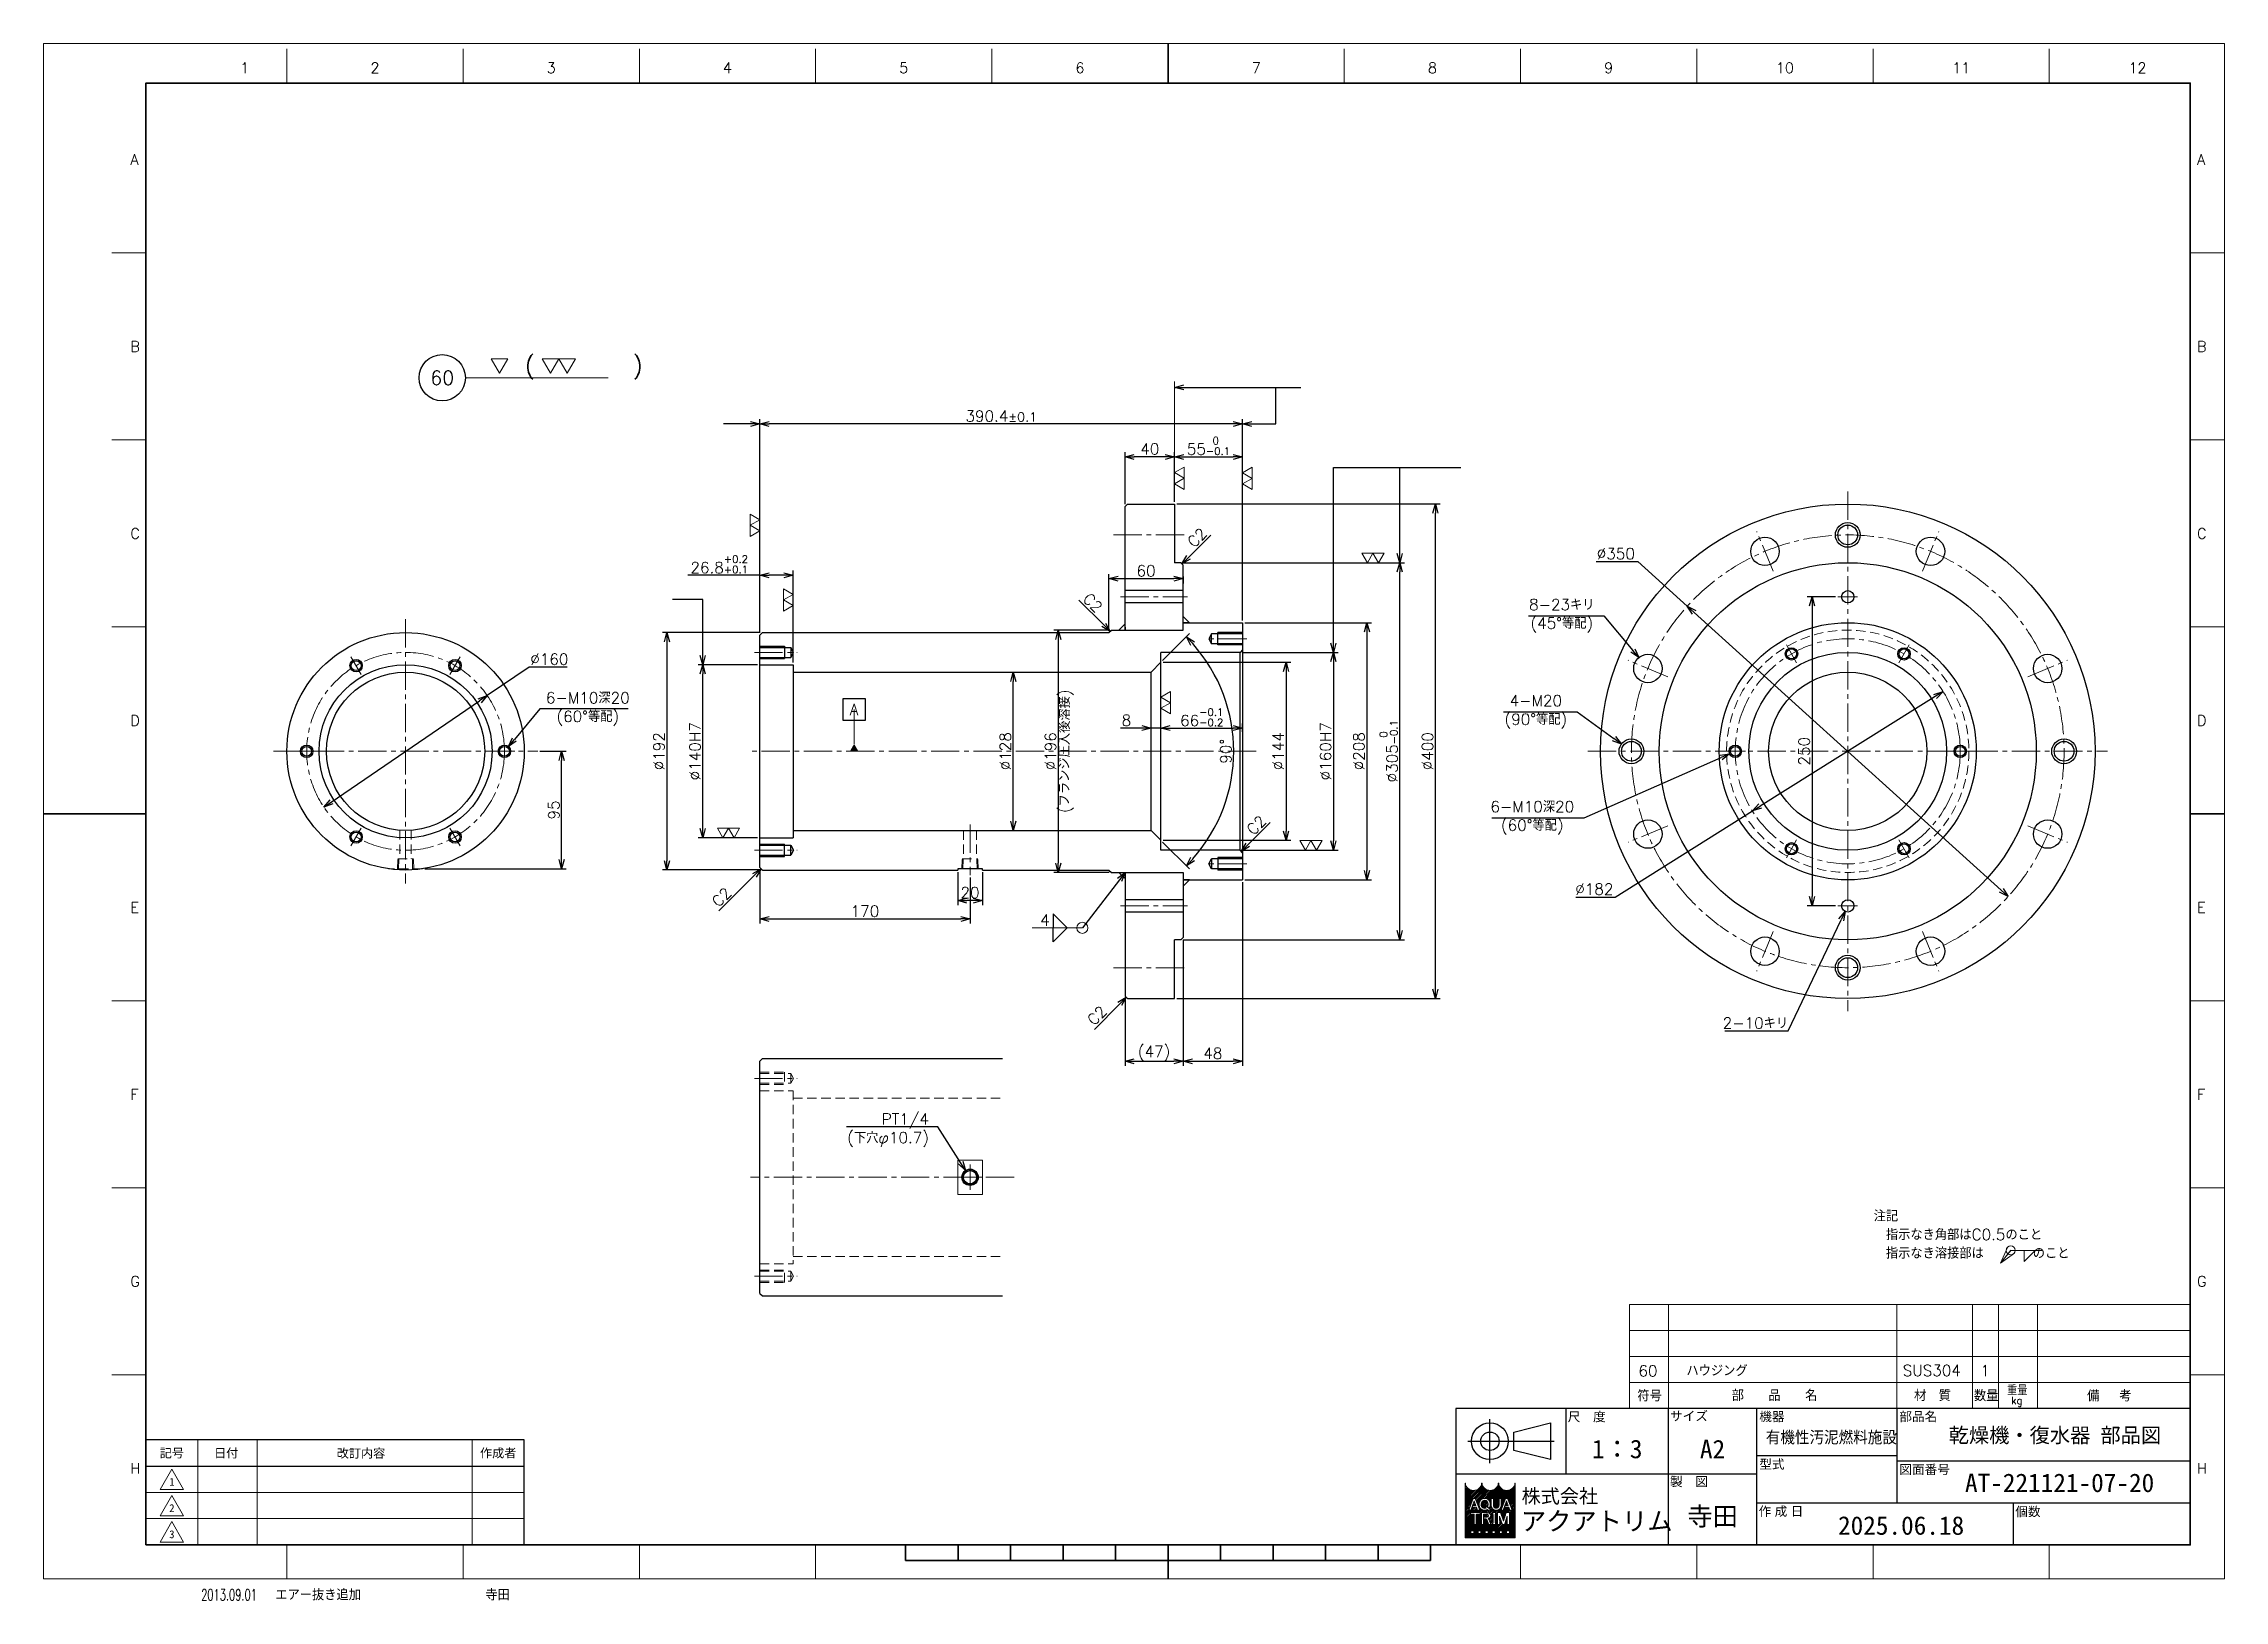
# Model space of a CAD drawing. Header units: millimetres. Extents: x 0 to 1764, y -17 to 1242.
import ezdxf
from ezdxf import colors
from ezdxf.entities.mleader import LeaderData, LeaderLine
from ezdxf.enums import TextEntityAlignment as Align
from ezdxf.math import Vec2, Vec3

# ---------------------------------------------------------------- set-up
doc = ezdxf.new("R2010")
doc.units = ezdxf.units.MM
doc.header["$LTSCALE"] = 1.2
doc.header["$PDMODE"] = 99
doc.header["$PDSIZE"] = 1
doc.linetypes.add('CENTER2', pattern=[28.575, 19.05, -3.175, 3.175, -3.175])
doc.linetypes.add('HIDDEN', pattern=[9.525, 6.35, -3.175])
for name, color, linetype, lineweight in [('04_HIDDEN', 2, 'HIDDEN', 13), ('05_CENTER', 4, 'CENTER2', 13), ('07_TEXT', 3, 'Continuous', 13), ('08_DIM', 3, 'Continuous', 13), ('90_FRAME', 5, 'Continuous', 35)]:
    doc.layers.add(name, color=color, linetype=linetype, lineweight=lineweight)
doc.layers.add('91_BLANK', color=5, linetype='Continuous', lineweight=0, plot=False)
doc.styles.add('KSS_TXT', font='txt.shx', dxfattribs={"bigfont": 'extfont2.shx'})
doc.styles.add('KSS_TXT_S', font='txt.shx', dxfattribs={"height": 6, "bigfont": 'extfont2.shx'})
doc.styles.add('MS_G', font='MS Gothic.ttf')
doc.styles.get("Standard").update_dxf_attribs({"font": 'txt.shx', "bigfont": 'extfont2.shx'})
doc.styles.add('表題用', font='MS PGothic.ttf')
doc.dimstyles.new('KSS_DIM', dxfattribs={"dimscale": 3, "dimtxt": 3, "dimasz": 2.5, "dimexe": 1.25, "dimexo": 0.625, "dimtad": 1, "dimdsep": 46, "dimtxsty": 'KSS_TXT', "dimblk": 'OPEN30', "dimcen": 0, "dimazin": 2, "dimtfac": 0.75, "dimtmove": 0, "dimatfit": 3, "dimldrblk": 'OPEN30', "dimfxl": 1.25, "dimtolj": 1, "dimarcsym": 0})
doc.dimstyles.new('KSS_DIM$3', dxfattribs={"dimscale": 3, "dimtxt": 3, "dimasz": 2.5, "dimexe": 1.25, "dimexo": 0.625, "dimtad": 1, "dimtih": 1, "dimtoh": 1, "dimdsep": 46, "dimtxsty": 'KSS_TXT', "dimblk": 'OPEN30', "dimcen": 0, "dimazin": 2, "dimtfac": 0.75, "dimtofl": 0, "dimtmove": 0, "dimatfit": 3, "dimldrblk": 'OPEN30', "dimfxl": 1.25, "dimtolj": 1, "dimarcsym": 0})

msp = doc.modelspace()

# ---------------------------------------------------------------- texts
at = {"layer": '07_TEXT'}
for s, height, style, p in [('(      )', 13.5, 'KSS_TXT', (389.287, 974.633)), ('4', 9, 'KSS_TXT_S', (806.165, 528.241))]:
    msp.add_text(s, height=height, dxfattribs=dict(at, style=style)).set_placement(p)
at = {"layer": '07_TEXT', "ltscale": 2, "insert": (1480.362, 297.938), "char_height": 9, "attachment_point": 1}
msp.add_mtext_dynamic_manual_height_columns('注記\\P\u3000指示なき角部はC0.5のこと\\P\u3000指示なき溶接部は\u3000\u3000\u3000\u3000のこと', width=181.84158, gutter_width=15, heights=[0], dxfattribs=at)
at = {"layer": '90_FRAME', "color": 0, "lineweight": 13, "style": 'KSS_TXT'}
for s, p in [('1', (162.682, 1215.249)), ('2', (268.044, 1215.249)), ('3', (410.612, 1215.249)), ('4', (553.18, 1215.249)), ('5', (695.748, 1215.249)), ('6', (838.316, 1215.249)), ('7', (980.884, 1215.249)), ('8', (1123.453, 1215.249)), ('9', (1266.021, 1215.249)), ('10', (1408.589, 1215.249)), ('11', (1551.157, 1215.249)), ('12', (1693.725, 1215.249))]:
    msp.add_text(s, height=8.52, dxfattribs=at).set_placement(p, align=Align.BOTTOM_CENTER)
for s, p in [('A', (70.199, 1147.902)), ('A', (1741.947, 1147.902)), ('B', (70.199, 996.678)), ('B', (1741.947, 996.678)), ('C', (70.199, 845.454)), ('C', (1741.947, 845.454)), ('D', (70.199, 694.23)), ('D', (1741.947, 694.23)), ('E', (70.199, 543.006)), ('E', (1741.947, 543.006)), ('F', (70.199, 391.782)), ('F', (1741.947, 391.782)), ('G', (70.199, 240.558)), ('G', (1741.947, 240.558)), ('H', (70.199, 89.334)), ('H', (1741.947, 89.334))]:
    msp.add_text(s, height=8.52, dxfattribs=at).set_placement(p, align=Align.MIDDLE_LEFT)
at = {"layer": '90_FRAME', "color": 3, "lineweight": 13}
for s, p in [('60', (1297.772, 168.167)), ('1', (1570.491, 168.318))]:
    msp.add_text(s, height=9, dxfattribs=at).set_placement(p, align=Align.MIDDLE_CENTER)
for s, height, p in [('ハウジング', 9, (1328.925, 163.898)), ('SUS304', 9, (1503.9, 164.018)), ('符号', 9, (1289.209, 143.519)), ('部\u3000\u3000品\u3000\u3000名', 9, (1365.505, 143.846)), ('材\u3000質', 9, (1513.071, 143.738)), ('数量', 9, (1561.501, 143.67)), ('重量', 7.5, (1588.258, 148.578)), ('kg', 6, (1591.573, 141.24)), ('備  考', 9, (1653.04, 143.519)), ('エアー抜き追加', 9, (187.405, -17.392)), ('寺田', 9, (357.315, -17.392))]:
    msp.add_text(s, height=height, dxfattribs=at).set_placement(p)
at = {"layer": '90_FRAME', "color": 0, "style": '表題用'}
for s, p in [('尺\u3000度', (1232.904, 131.157)), ('サイズ', (1315.64, 131.716)), ('機器', (1387.819, 131.281)), ('部品名', (1501.105, 131.281)), ('型式', (1387.819, 92.72)), ('図面番号', (1501.105, 88.477)), ('製\u3000図', (1315.64, 78.681)), ('作 成 日', (1387.301, 54.624)), ('個数', (1594.969, 54.417))]:
    msp.add_text(s, height=7.5, dxfattribs=at).set_placement(p, align=Align.MIDDLE_LEFT)
at = {"layer": '90_FRAME', "color": 0, "style": 'MS_G'}
msp.add_text('乾燥機・復水器 部品図', height=12, dxfattribs=at).set_placement((1626.988, 110.167), align=Align.CENTER)
at = {"layer": '90_FRAME', "color": 0, "style": '表題用'}
for s, p in [('記号', (103.742, 101.735)), ('日付', (147.711, 101.735)), ('作成者', (367.742, 101.735))]:
    msp.add_text(s, height=7.2, dxfattribs=at).set_placement(p, align=Align.MIDDLE_CENTER)
at = {"layer": '90_FRAME', "color": 0}
for s, height, style, p in [('改訂内容', 7.2, '表題用', (256.742, 101.735)), ('A2', 15, 'MS_G', (1350.037, 104.918))]:
    msp.add_text(s, height=height, dxfattribs=dict(at, style=style)).set_placement(p, align=Align.MIDDLE)
at = {"layer": '90_FRAME', "color": 0, "style": 'MS_G', "width": 0.9}
msp.add_text('有機性汚泥燃料施設', height=9.6, dxfattribs=at).set_placement((1393.103, 109.737))
at = {"layer": '90_FRAME', "color": 0, "lineweight": 13, "style": 'MS_G'}
for s, p in [('1', (103.742, 78.4)), ('2', (103.742, 57.185)), ('3', (103.742, 35.971))]:
    msp.add_text(s, height=6.364, dxfattribs=at).set_placement(p, align=Align.MIDDLE)
at = {"layer": '90_FRAME', "color": 4, "style": 'MS_G'}
msp.add_text('株式会社', height=11.3412, dxfattribs=at).set_placement((1226.509, 66.858), align=Align.MIDDLE_CENTER)
at = {"layer": '90_FRAME', "color": 0, "style": 'MS_G'}
for s, p in [('AT-221121-07-20', (1554.25, 70.159)), ('2025.06.18', (1451.534, 35.633))]:
    msp.add_text(s, height=15, dxfattribs=at).set_placement(p)
at = {"layer": '90_FRAME', "color": 4, "style": 'MS_G'}
msp.add_text('アクアトリム', height=15, dxfattribs=at).set_placement((1194.945, 39.159))
at = {"layer": '90_FRAME', "color": 3, "lineweight": 13, "width": 0.65}
msp.add_text('2013.09.01', height=9, dxfattribs=at).set_placement((127.43, -17.392))
at = {"layer": '90_FRAME', "color": 0, "style": 'MS_G'}
for tag, p in [('1：3', (1272.927, 104.918)), ('寺田', (1350.037, 50.821))]:
    msp.add_attdef(tag, text='', height=15, dxfattribs=at).set_placement(p, align=Align.MIDDLE)

# ---------------------------------------------------------------- blocks, each defined once
blk = doc.blocks.new('AM_BALLOON1')
at = {"transparency": 16777216}
blk.add_circle((0, 0), 5, dxfattribs=at)
blk.add_attdef('B_NUMBER', text='', height=3, dxfattribs=at).set_placement((0, 0), align=Align.MIDDLE_CENTER)
blk = doc.blocks.new('_OPEN')
at = {"color": 0, "linetype": 'ByBlock'}
for p, q in [((-1, 0.17), (0, 0)), ((0, 0), (-1, -0.17)), ((0, 0), (-1, 0))]:
    blk.add_line(p, q, dxfattribs=at)
blk = doc.blocks.new('p1ba01')
for p, q in [((0, 0), (-1.5, 2.6)), ((-1.5, 2.6), (1.5, 2.6)), ((1.5, 2.6), (0, 0))]:
    blk.add_line(p, q)
blk = doc.blocks.new('p1ba02')
for p, q in [((-1.5, 2.6), (1.5, 2.6)), ((0, 0), (-1.5, 2.6)), ((1.5, 2.6), (0, 0)), ((3, 0), (1.5, 2.6)), ((1.5, 2.6), (4.5, 2.6)), ((4.5, 2.6), (3, 0))]:
    blk.add_line(p, q)
blk = doc.blocks.new('_Open30')
at = {"color": 0, "linetype": 'ByBlock', "lineweight": -2}
for p, q in [((-1, 0.27), (0, 0)), ((0, 0), (-1, -0.27)), ((0, 0), (-1, 0))]:
    blk.add_line(p, q, dxfattribs=at)
blk = doc.blocks.new('*D164')
at = {"layer": '08_DIM', "color": 0, "lineweight": -2, "transparency": 16777216}
for p, q in [((739.4, 571.4), (739.4, 544.8)), ((759.4, 571.4), (759.4, 544.8)), ((751.9, 548.6), (746.9, 548.6))]:
    blk.add_line(p, q, dxfattribs=at)
at = {"layer": 'Defpoints', "color": 0, "transparency": 16777216}
for p in [(739.4, 573.3), (759.4, 573.3), (739.4, 548.6)]:
    blk.add_point(p, dxfattribs=at)
at = {"layer": '08_DIM', "color": 0, "lineweight": -2, "transparency": 16777216, "xscale": 7.5, "yscale": 7.5, "zscale": 7.5, "rotation": 180}
blk.add_blockref('_Open30', (739.4, 548.6), dxfattribs=at)
at = {"layer": '08_DIM', "color": 0, "lineweight": -2, "transparency": 16777216, "xscale": 7.5, "yscale": 7.5, "zscale": 7.5}
blk.add_blockref('_Open30', (759.4, 548.6), dxfattribs=at)
at = {"layer": '08_DIM', "color": 0, "transparency": 16777216, "insert": (749.4, 555), "char_height": 9, "attachment_point": 5, "style": 'KSS_TXT'}
blk.add_mtext('\\A1;20', dxfattribs=at)
blk = doc.blocks.new('*D165')
at = {"layer": '08_DIM', "color": 0, "lineweight": -2, "transparency": 16777216}
for p, q in [((579.4, 573.4), (579.4, 529.9)), ((749.4, 567.1), (749.4, 529.9)), ((586.9, 533.7), (741.9, 533.7))]:
    blk.add_line(p, q, dxfattribs=at)
at = {"layer": 'Defpoints', "color": 0, "transparency": 16777216}
for p in [(579.4, 575.3), (749.4, 569), (749.4, 533.7)]:
    blk.add_point(p, dxfattribs=at)
at = {"layer": '08_DIM', "color": 0, "lineweight": -2, "transparency": 16777216, "xscale": 7.5, "yscale": 7.5, "zscale": 7.5, "rotation": 180}
blk.add_blockref('_Open30', (579.4, 533.7), dxfattribs=at)
at = {"layer": '08_DIM', "color": 0, "lineweight": -2, "transparency": 16777216, "xscale": 7.5, "yscale": 7.5, "zscale": 7.5}
blk.add_blockref('_Open30', (749.4, 533.7), dxfattribs=at)
at = {"layer": '08_DIM', "color": 0, "transparency": 16777216, "insert": (664.4, 540), "char_height": 9, "attachment_point": 5, "style": 'KSS_TXT'}
blk.add_mtext('\\A1;170', dxfattribs=at)
blk = doc.blocks.new('*D166')
at = {"layer": '08_DIM', "color": 0, "lineweight": -2, "transparency": 16777216}
for p, q in [((779.6, 733.3), (788.1, 733.3)), ((784.4, 612.8), (784.4, 725.8)), ((779.6, 605.3), (788.1, 605.3))]:
    blk.add_line(p, q, dxfattribs=at)
at = {"layer": 'Defpoints', "color": 0, "transparency": 16777216}
for p in [(777.8, 733.3), (784.4, 733.3), (777.8, 605.3)]:
    blk.add_point(p, dxfattribs=at)
at = {"layer": '08_DIM', "color": 0, "lineweight": -2, "transparency": 16777216, "xscale": 7.5, "yscale": 7.5, "zscale": 7.5}
for p, rotation in [((784.4, 733.3), 90), ((784.4, 605.3), 270)]:
    blk.add_blockref('_Open30', p, dxfattribs=dict(at, rotation=rotation))
at = {"layer": '08_DIM', "color": 0, "transparency": 16777216, "insert": (778, 669.3), "char_height": 9, "attachment_point": 5, "rotation": 90, "style": 'KSS_TXT'}
blk.add_mtext('\\A1;%%C128', dxfattribs=at)
blk = doc.blocks.new('*D167')
at = {"layer": '08_DIM', "color": 0, "lineweight": -2, "transparency": 16777216}
for p, q in [((577.5, 739.3), (529.5, 739.3)), ((533.2, 606.8), (533.2, 731.8)), ((577.5, 599.3), (529.5, 599.3))]:
    blk.add_line(p, q, dxfattribs=at)
at = {"layer": 'Defpoints', "color": 0, "transparency": 16777216}
for p in [(533.2, 739.3), (579.4, 739.3), (579.4, 599.3)]:
    blk.add_point(p, dxfattribs=at)
at = {"layer": '08_DIM', "color": 0, "lineweight": -2, "transparency": 16777216, "xscale": 7.5, "yscale": 7.5, "zscale": 7.5}
for p, rotation in [((533.2, 739.3), 90), ((533.2, 599.3), 270)]:
    blk.add_blockref('_Open30', p, dxfattribs=dict(at, rotation=rotation))
at = {"layer": '08_DIM', "color": 0, "transparency": 16777216, "insert": (526.9, 669.3), "char_height": 9, "attachment_point": 5, "rotation": 90, "style": 'KSS_TXT'}
blk.add_mtext('\\A1;%%C140H7', dxfattribs=at)
blk = doc.blocks.new('*D168')
at = {"layer": '08_DIM', "color": 0, "lineweight": -2, "transparency": 16777216}
for p, q in [((579.5, 765.3), (500.5, 765.3)), ((504.2, 757.8), (504.2, 580.8)), ((579.5, 573.3), (500.5, 573.3))]:
    blk.add_line(p, q, dxfattribs=at)
at = {"layer": 'Defpoints', "color": 0, "transparency": 16777216}
for p in [(581.4, 765.3), (504.2, 573.3), (581.4, 573.3)]:
    blk.add_point(p, dxfattribs=at)
at = {"layer": '08_DIM', "color": 0, "lineweight": -2, "transparency": 16777216, "xscale": 7.5, "yscale": 7.5, "zscale": 7.5}
for p, rotation in [((504.2, 765.3), 90), ((504.2, 573.3), 270)]:
    blk.add_blockref('_Open30', p, dxfattribs=dict(at, rotation=rotation))
at = {"layer": '08_DIM', "color": 0, "transparency": 16777216, "insert": (497.8, 669.3), "char_height": 9, "attachment_point": 5, "rotation": 90, "style": 'KSS_TXT'}
blk.add_mtext('\\A1;%%C192', dxfattribs=at)
blk = doc.blocks.new('*D169')
at = {"layer": '08_DIM', "color": 0, "lineweight": -2, "transparency": 16777216}
for p, q in [((861.9, 767.3), (817.1, 767.3)), ((820.8, 759.8), (820.8, 578.8)), ((861.9, 571.3), (817.1, 571.3))]:
    blk.add_line(p, q, dxfattribs=at)
at = {"layer": 'Defpoints', "color": 0, "transparency": 16777216}
for p in [(863.8, 767.3), (820.8, 571.3), (863.8, 571.3)]:
    blk.add_point(p, dxfattribs=at)
at = {"layer": '08_DIM', "color": 0, "lineweight": -2, "transparency": 16777216, "xscale": 7.5, "yscale": 7.5, "zscale": 7.5}
for p, rotation in [((820.8, 767.3), 90), ((820.8, 571.3), 270)]:
    blk.add_blockref('_Open30', p, dxfattribs=dict(at, rotation=rotation))
at = {"layer": '08_DIM', "color": 0, "transparency": 16777216, "char_height": 9, "attachment_point": 5, "rotation": 90, "style": 'KSS_TXT'}
for s, insert in [('\\A1;(フランジ圧入後溶接)', (827.2, 669.3)), ('\\A1;%%C196', (814.5, 669.3))]:
    blk.add_mtext(s, dxfattribs=dict(at, insert=insert))
blk = doc.blocks.new('*D170')
at = {"layer": '08_DIM', "color": 0, "lineweight": -2, "transparency": 16777216}
for p, q in [((905.7, 741.3), (1008.8, 741.3)), ((1005.1, 733.8), (1005.1, 604.8)), ((905.7, 597.3), (1008.8, 597.3))]:
    blk.add_line(p, q, dxfattribs=at)
at = {"layer": 'Defpoints', "color": 0, "transparency": 16777216}
for p in [(903.8, 741.3), (903.8, 597.3), (1005.1, 597.3)]:
    blk.add_point(p, dxfattribs=at)
at = {"layer": '08_DIM', "color": 0, "lineweight": -2, "transparency": 16777216, "xscale": 7.5, "yscale": 7.5, "zscale": 7.5}
for p, rotation in [((1005.1, 741.3), 90), ((1005.1, 597.3), 270)]:
    blk.add_blockref('_Open30', p, dxfattribs=dict(at, rotation=rotation))
at = {"layer": '08_DIM', "color": 0, "transparency": 16777216, "insert": (998.7, 669.3), "char_height": 9, "attachment_point": 5, "rotation": 90, "style": 'KSS_TXT'}
blk.add_mtext('\\A1;%%C144', dxfattribs=at)
blk = doc.blocks.new('*D171')
at = {"layer": '08_DIM', "color": 0, "lineweight": -2, "transparency": 16777216}
for p, q in [((969.7, 749.3), (1047.1, 749.3)), ((1043.4, 741.8), (1043.4, 596.8)), ((969.7, 589.3), (1047.1, 589.3))]:
    blk.add_line(p, q, dxfattribs=at)
at = {"layer": 'Defpoints', "color": 0, "transparency": 16777216}
for p in [(967.8, 749.3), (967.8, 589.3), (1043.4, 589.3)]:
    blk.add_point(p, dxfattribs=at)
at = {"layer": '08_DIM', "color": 0, "lineweight": -2, "transparency": 16777216, "xscale": 7.5, "yscale": 7.5, "zscale": 7.5}
for p, rotation in [((1043.4, 749.3), 90), ((1043.4, 589.3), 270)]:
    blk.add_blockref('_Open30', p, dxfattribs=dict(at, rotation=rotation))
at = {"layer": '08_DIM', "color": 0, "transparency": 16777216, "insert": (1037, 669.3), "char_height": 9, "attachment_point": 5, "rotation": 90, "style": 'KSS_TXT'}
blk.add_mtext('\\A1;%%C160H7', dxfattribs=at)
blk = doc.blocks.new('*D172')
at = {"layer": '08_DIM', "color": 0, "lineweight": -2, "transparency": 16777216}
for p, q in [((971.7, 773.3), (1074.2, 773.3)), ((1070.4, 765.8), (1070.4, 572.8)), ((971.7, 565.3), (1074.2, 565.3))]:
    blk.add_line(p, q, dxfattribs=at)
at = {"layer": 'Defpoints', "color": 0, "transparency": 16777216}
for p in [(969.8, 773.3), (969.8, 565.3), (1070.4, 565.3)]:
    blk.add_point(p, dxfattribs=at)
at = {"layer": '08_DIM', "color": 0, "lineweight": -2, "transparency": 16777216, "xscale": 7.5, "yscale": 7.5, "zscale": 7.5}
for p, rotation in [((1070.4, 773.3), 90), ((1070.4, 565.3), 270)]:
    blk.add_blockref('_Open30', p, dxfattribs=dict(at, rotation=rotation))
at = {"layer": '08_DIM', "color": 0, "transparency": 16777216, "insert": (1064, 669.3), "char_height": 9, "attachment_point": 5, "rotation": 90, "style": 'KSS_TXT'}
blk.add_mtext('\\A1;%%C208', dxfattribs=at)
blk = doc.blocks.new('*D173')
at = {"layer": '08_DIM', "color": 0, "lineweight": -2, "transparency": 16777216}
for p, q in [((921.7, 821.8), (1100.8, 821.8)), ((1097, 524.3), (1097, 814.3)), ((921.7, 516.8), (1100.8, 516.8))]:
    blk.add_line(p, q, dxfattribs=at)
at = {"layer": 'Defpoints', "color": 0, "transparency": 16777216}
for p in [(919.8, 821.8), (1097, 821.8), (919.8, 516.8)]:
    blk.add_point(p, dxfattribs=at)
at = {"layer": '08_DIM', "color": 0, "lineweight": -2, "transparency": 16777216, "xscale": 7.5, "yscale": 7.5, "zscale": 7.5}
for p, rotation in [((1097, 821.8), 90), ((1097, 516.8), 270)]:
    blk.add_blockref('_Open30', p, dxfattribs=dict(at, rotation=rotation))
at = {"layer": '08_DIM', "color": 0, "transparency": 16777216, "insert": (1088.1, 669.3), "char_height": 9, "attachment_point": 5, "rotation": 90, "style": 'KSS_TXT'}
blk.add_mtext('%%C305{\\H6.000000;\\S 0^ -0.1;}', dxfattribs=at)
blk = doc.blocks.new('*D174')
at = {"layer": '08_DIM', "color": 0, "lineweight": -2, "transparency": 16777216}
for p, q in [((916.7, 869.3), (1129.7, 869.3)), ((1125.9, 476.8), (1125.9, 861.8)), ((916.7, 469.3), (1129.7, 469.3))]:
    blk.add_line(p, q, dxfattribs=at)
at = {"layer": 'Defpoints', "color": 0, "transparency": 16777216}
for p in [(914.8, 869.3), (1125.9, 869.3), (914.8, 469.3)]:
    blk.add_point(p, dxfattribs=at)
at = {"layer": '08_DIM', "color": 0, "lineweight": -2, "transparency": 16777216, "xscale": 7.5, "yscale": 7.5, "zscale": 7.5}
for p, rotation in [((1125.9, 869.3), 90), ((1125.9, 469.3), 270)]:
    blk.add_blockref('_Open30', p, dxfattribs=dict(at, rotation=rotation))
at = {"layer": '08_DIM', "color": 0, "transparency": 16777216, "insert": (1119.5, 669.3), "char_height": 9, "attachment_point": 5, "rotation": 90, "style": 'KSS_TXT'}
blk.add_mtext('\\A1;%%C400', dxfattribs=at)
blk = doc.blocks.new('*D175')
at = {"layer": '08_DIM', "color": 0, "lineweight": -2, "transparency": 16777216}
for p, q in [((401.5, 669.3), (422.8, 669.3)), ((419, 581.8), (419, 661.8)), ((308.5, 574.3), (422.8, 574.3))]:
    blk.add_line(p, q, dxfattribs=at)
at = {"layer": 'Defpoints', "color": 0, "transparency": 16777216}
for p in [(399.7, 669.3), (419, 669.3), (306.6, 574.3)]:
    blk.add_point(p, dxfattribs=at)
at = {"layer": '08_DIM', "color": 0, "lineweight": -2, "transparency": 16777216, "xscale": 7.5, "yscale": 7.5, "zscale": 7.5}
for p, rotation in [((419, 669.3), 90), ((419, 574.3), 270)]:
    blk.add_blockref('_Open30', p, dxfattribs=dict(at, rotation=rotation))
at = {"layer": '08_DIM', "color": 0, "transparency": 16777216, "insert": (412.7, 621.8), "char_height": 9, "attachment_point": 5, "rotation": 90, "style": 'KSS_TXT'}
blk.add_mtext('\\A1;95', dxfattribs=at)
blk = doc.blocks.new('*D176')
at = {"layer": '08_DIM', "color": 0, "lineweight": -2, "transparency": 16777216}
for p, q in [((861.8, 767.1), (861.8, 812.6)), ((869.3, 808.9), (914.3, 808.9)), ((921.8, 810.7), (921.8, 805.1))]:
    blk.add_line(p, q, dxfattribs=at)
at = {"layer": 'Defpoints', "color": 0, "transparency": 16777216}
for p in [(921.8, 812.6), (921.8, 808.9), (861.8, 765.3)]:
    blk.add_point(p, dxfattribs=at)
at = {"layer": '08_DIM', "color": 0, "lineweight": -2, "transparency": 16777216, "xscale": 7.5, "yscale": 7.5, "zscale": 7.5, "rotation": 180}
blk.add_blockref('_Open30', (861.8, 808.9), dxfattribs=at)
at = {"layer": '08_DIM', "color": 0, "lineweight": -2, "transparency": 16777216, "xscale": 7.5, "yscale": 7.5, "zscale": 7.5}
blk.add_blockref('_Open30', (921.8, 808.9), dxfattribs=at)
at = {"layer": '08_DIM', "color": 0, "transparency": 16777216, "insert": (891.8, 815.2), "char_height": 9, "attachment_point": 5, "style": 'KSS_TXT'}
blk.add_mtext('\\A1;60', dxfattribs=at)
blk = doc.blocks.new('*D177')
at = {"layer": '08_DIM', "color": 0, "lineweight": -2, "transparency": 16777216}
for p, q in [((874.8, 869.1), (874.8, 911.2)), ((907.3, 907.4), (882.3, 907.4)), ((914.8, 871.1), (914.8, 911.2))]:
    blk.add_line(p, q, dxfattribs=at)
at = {"layer": 'Defpoints', "color": 0, "transparency": 16777216}
for p in [(874.8, 907.4), (874.8, 867.3), (914.8, 869.3)]:
    blk.add_point(p, dxfattribs=at)
at = {"layer": '08_DIM', "color": 0, "lineweight": -2, "transparency": 16777216, "xscale": 7.5, "yscale": 7.5, "zscale": 7.5, "rotation": 180}
blk.add_blockref('_Open30', (874.8, 907.4), dxfattribs=at)
at = {"layer": '08_DIM', "color": 0, "lineweight": -2, "transparency": 16777216, "xscale": 7.5, "yscale": 7.5, "zscale": 7.5}
blk.add_blockref('_Open30', (914.8, 907.4), dxfattribs=at)
at = {"layer": '08_DIM', "color": 0, "transparency": 16777216, "insert": (894.8, 913.8), "char_height": 9, "attachment_point": 5, "style": 'KSS_TXT'}
blk.add_mtext('\\A1;40', dxfattribs=at)
blk = doc.blocks.new('*D178')
at = {"layer": '08_DIM', "color": 0, "lineweight": -2, "transparency": 16777216}
for p, q in [((921.8, 516.9), (921.8, 414.9)), ((874.8, 469.4), (874.8, 414.9)), ((882.3, 418.6), (914.3, 418.6))]:
    blk.add_line(p, q, dxfattribs=at)
at = {"layer": 'Defpoints', "color": 0, "transparency": 16777216}
for p in [(921.8, 518.8), (874.8, 471.3), (921.8, 418.6)]:
    blk.add_point(p, dxfattribs=at)
at = {"layer": '08_DIM', "color": 0, "lineweight": -2, "transparency": 16777216, "xscale": 7.5, "yscale": 7.5, "zscale": 7.5, "rotation": 180}
blk.add_blockref('_Open30', (874.8, 418.6), dxfattribs=at)
at = {"layer": '08_DIM', "color": 0, "lineweight": -2, "transparency": 16777216, "xscale": 7.5, "yscale": 7.5, "zscale": 7.5}
blk.add_blockref('_Open30', (921.8, 418.6), dxfattribs=at)
at = {"layer": '08_DIM', "color": 0, "transparency": 16777216, "insert": (898.3, 425), "char_height": 9, "attachment_point": 5, "style": 'KSS_TXT'}
blk.add_mtext('\\A1;(47)', dxfattribs=at)
blk = doc.blocks.new('*D179')
at = {"layer": '08_DIM', "color": 0, "lineweight": -2, "transparency": 16777216}
for p, q in [((914.8, 871.1), (914.8, 911.2)), ((922.3, 907.4), (962.3, 907.4)), ((969.8, 775.1), (969.8, 911.2))]:
    blk.add_line(p, q, dxfattribs=at)
at = {"layer": 'Defpoints', "color": 0, "transparency": 16777216}
for p in [(969.8, 907.4), (914.8, 869.3), (969.8, 773.3)]:
    blk.add_point(p, dxfattribs=at)
at = {"layer": '08_DIM', "color": 0, "lineweight": -2, "transparency": 16777216, "xscale": 7.5, "yscale": 7.5, "zscale": 7.5, "rotation": 180}
blk.add_blockref('_Open30', (914.8, 907.4), dxfattribs=at)
at = {"layer": '08_DIM', "color": 0, "lineweight": -2, "transparency": 16777216, "xscale": 7.5, "yscale": 7.5, "zscale": 7.5}
blk.add_blockref('_Open30', (969.8, 907.4), dxfattribs=at)
at = {"layer": '08_DIM', "color": 0, "transparency": 16777216, "insert": (942.3, 916.3), "char_height": 9, "attachment_point": 5, "style": 'KSS_TXT'}
blk.add_mtext('55{\\H6.000000;\\S 0^ -0.1;}', dxfattribs=at)
blk = doc.blocks.new('*D180')
at = {"layer": '08_DIM', "color": 0, "lineweight": -2, "transparency": 16777216}
for p, q in [((969.8, 563.4), (969.8, 414.9)), ((921.8, 516.9), (921.8, 414.9)), ((929.3, 418.6), (962.3, 418.6))]:
    blk.add_line(p, q, dxfattribs=at)
at = {"layer": 'Defpoints', "color": 0, "transparency": 16777216}
for p in [(969.8, 565.3), (921.8, 518.8), (969.8, 418.6)]:
    blk.add_point(p, dxfattribs=at)
at = {"layer": '08_DIM', "color": 0, "lineweight": -2, "transparency": 16777216, "xscale": 7.5, "yscale": 7.5, "zscale": 7.5, "rotation": 180}
blk.add_blockref('_Open30', (921.8, 418.6), dxfattribs=at)
at = {"layer": '08_DIM', "color": 0, "lineweight": -2, "transparency": 16777216, "xscale": 7.5, "yscale": 7.5, "zscale": 7.5}
blk.add_blockref('_Open30', (969.8, 418.6), dxfattribs=at)
at = {"layer": '08_DIM', "color": 0, "transparency": 16777216, "insert": (945.8, 425), "char_height": 9, "attachment_point": 5, "style": 'KSS_TXT'}
blk.add_mtext('\\A1;48', dxfattribs=at)
blk = doc.blocks.new('*D181')
at = {"layer": '08_DIM', "color": 0, "lineweight": -2, "transparency": 16777216}
for p, q in [((579.4, 765.1), (579.4, 937.8)), ((969.8, 775.1), (969.8, 937.8)), ((962.3, 934.1), (586.9, 934.1))]:
    blk.add_line(p, q, dxfattribs=at)
at = {"layer": 'Defpoints', "color": 0, "transparency": 16777216}
for p in [(579.4, 934.1), (579.4, 763.3), (969.8, 773.3)]:
    blk.add_point(p, dxfattribs=at)
at = {"layer": '08_DIM', "color": 0, "lineweight": -2, "transparency": 16777216, "xscale": 7.5, "yscale": 7.5, "zscale": 7.5, "rotation": 180}
blk.add_blockref('_Open30', (579.4, 934.1), dxfattribs=at)
at = {"layer": '08_DIM', "color": 0, "lineweight": -2, "transparency": 16777216, "xscale": 7.5, "yscale": 7.5, "zscale": 7.5}
blk.add_blockref('_Open30', (969.8, 934.1), dxfattribs=at)
at = {"layer": '08_DIM', "color": 0, "transparency": 16777216, "insert": (774.6, 940.4), "char_height": 9, "attachment_point": 5, "style": 'KSS_TXT'}
blk.add_mtext('390.4{\\H7.500000;%%p0.1}', dxfattribs=at)
blk = doc.blocks.new('*D182')
at = {"layer": '08_DIM', "color": 0, "lineweight": -2, "transparency": 16777216}
blk.add_line((857.5, 771.6), (837.5, 791.5), dxfattribs=at)
at = {"layer": 'Defpoints', "color": 0, "transparency": 16777216}
for p in [(825.5, 803.6), (825.5, 803.6), (862.8, 766.3)]:
    blk.add_point(p, dxfattribs=at)
at = {"layer": '08_DIM', "color": 0, "lineweight": -2, "transparency": 16777216, "xscale": 7.5, "yscale": 7.5, "zscale": 7.5, "rotation": 315}
blk.add_blockref('_Open30', (862.8, 766.3), dxfattribs=at)
at = {"layer": '08_DIM', "color": 0, "transparency": 16777216, "insert": (848.7, 789.4), "char_height": 9, "attachment_point": 5, "rotation": 315, "style": 'KSS_TXT'}
blk.add_mtext('\\A1;C2', dxfattribs=at)
blk = doc.blocks.new('*D183')
at = {"layer": '08_DIM', "color": 0, "lineweight": -2, "transparency": 16777216}
blk.add_line((926.1, 826.1), (944.2, 844.2), dxfattribs=at)
at = {"layer": 'Defpoints', "color": 0, "transparency": 16777216}
for p in [(954.4, 854.4), (954.4, 854.4), (920.8, 820.8)]:
    blk.add_point(p, dxfattribs=at)
at = {"layer": '08_DIM', "color": 0, "lineweight": -2, "transparency": 16777216, "xscale": 7.5, "yscale": 7.5, "zscale": 7.5, "rotation": 225}
blk.add_blockref('_Open30', (920.8, 820.8), dxfattribs=at)
at = {"layer": '08_DIM', "color": 0, "transparency": 16777216, "insert": (933.1, 842.1), "char_height": 9, "attachment_point": 5, "rotation": 45, "style": 'KSS_TXT'}
blk.add_mtext('\\A1;C2', dxfattribs=at)
blk = doc.blocks.new('*D184')
at = {"layer": '08_DIM', "color": 0, "lineweight": -2, "transparency": 16777216}
blk.add_line((974.1, 593.6), (992.1, 611.6), dxfattribs=at)
at = {"layer": 'Defpoints', "color": 0, "transparency": 16777216}
for p in [(998.4, 617.9), (998.4, 617.9), (968.8, 588.3)]:
    blk.add_point(p, dxfattribs=at)
at = {"layer": '08_DIM', "color": 0, "lineweight": -2, "transparency": 16777216, "xscale": 7.5, "yscale": 7.5, "zscale": 7.5, "rotation": 224.9999999999999}
blk.add_blockref('_Open30', (968.8, 588.3), dxfattribs=at)
at = {"layer": '08_DIM', "color": 0, "transparency": 16777216, "insert": (981, 609.5), "char_height": 9, "attachment_point": 5, "rotation": 45, "style": 'KSS_TXT'}
blk.add_mtext('\\A1;C2', dxfattribs=at)
blk = doc.blocks.new('*D185')
at = {"layer": '08_DIM', "color": 0, "lineweight": -2, "transparency": 16777216}
blk.add_line((575.1, 569), (546.3, 540.2), dxfattribs=at)
at = {"layer": 'Defpoints', "color": 0, "transparency": 16777216}
for p in [(580.4, 574.3), (525.5, 519.3), (525.5, 519.3)]:
    blk.add_point(p, dxfattribs=at)
at = {"layer": '08_DIM', "color": 0, "lineweight": -2, "transparency": 16777216, "xscale": 7.5, "yscale": 7.5, "zscale": 7.5, "rotation": 44.99999999999983}
blk.add_blockref('_Open30', (580.4, 574.3), dxfattribs=at)
at = {"layer": '08_DIM', "color": 0, "transparency": 16777216, "insert": (548.4, 551.3), "char_height": 9, "attachment_point": 5, "rotation": 45, "style": 'KSS_TXT'}
blk.add_mtext('\\A1;C2', dxfattribs=at)
blk = doc.blocks.new('*D186')
at = {"layer": '08_DIM', "color": 0, "lineweight": -2, "transparency": 16777216}
for p, q in [((895.8, 684.9), (895.8, 691.7)), ((903.8, 684.9), (903.8, 691.7)), ((888.3, 688), (871.1, 688)), ((903.8, 688), (895.8, 688)), ((911.3, 688), (918.8, 688))]:
    blk.add_line(p, q, dxfattribs=at)
at = {"layer": 'Defpoints', "color": 0, "transparency": 16777216}
for p in [(895.8, 688), (895.8, 683), (903.8, 683)]:
    blk.add_point(p, dxfattribs=at)
at = {"layer": '08_DIM', "color": 0, "lineweight": -2, "transparency": 16777216, "xscale": 7.5, "yscale": 7.5, "zscale": 7.5}
blk.add_blockref('_Open30', (895.8, 688), dxfattribs=at)
at = {"layer": '08_DIM', "color": 0, "lineweight": -2, "transparency": 16777216, "xscale": 7.5, "yscale": 7.5, "zscale": 7.5, "rotation": 180}
blk.add_blockref('_Open30', (903.8, 688), dxfattribs=at)
at = {"layer": '08_DIM', "color": 0, "transparency": 16777216, "insert": (875.9, 694.3), "char_height": 9, "attachment_point": 5, "style": 'KSS_TXT'}
blk.add_mtext('\\A1;8', dxfattribs=at)
blk = doc.blocks.new('*D187')
at = {"layer": '08_DIM', "color": 0, "lineweight": -2, "transparency": 16777216}
for p, q in [((903.8, 684.9), (903.8, 691.7)), ((969.8, 684.9), (969.8, 691.7)), ((911.3, 688), (962.3, 688))]:
    blk.add_line(p, q, dxfattribs=at)
at = {"layer": 'Defpoints', "color": 0, "transparency": 16777216}
for p in [(903.8, 683), (969.8, 688), (969.8, 683)]:
    blk.add_point(p, dxfattribs=at)
at = {"layer": '08_DIM', "color": 0, "lineweight": -2, "transparency": 16777216, "xscale": 7.5, "yscale": 7.5, "zscale": 7.5, "rotation": 180}
blk.add_blockref('_Open30', (903.8, 688), dxfattribs=at)
at = {"layer": '08_DIM', "color": 0, "lineweight": -2, "transparency": 16777216, "xscale": 7.5, "yscale": 7.5, "zscale": 7.5}
blk.add_blockref('_Open30', (969.8, 688), dxfattribs=at)
at = {"layer": '08_DIM', "color": 0, "transparency": 16777216, "insert": (936.8, 696.8), "char_height": 9, "attachment_point": 5, "style": 'KSS_TXT'}
blk.add_mtext('66{\\H6.000000;\\S-0.1^ -0.2;}', dxfattribs=at)
blk = doc.blocks.new('*D188')
at = {"layer": '08_DIM', "color": 0, "lineweight": -2, "transparency": 16777216}
for p, q in [((579.4, 811.6), (521.1, 811.6)), ((579.4, 765.1), (579.4, 815.4)), ((598.7, 811.6), (586.9, 811.6)), ((606.2, 741.1), (606.2, 815.4))]:
    blk.add_line(p, q, dxfattribs=at)
at = {"layer": 'Defpoints', "color": 0, "transparency": 16777216}
for p in [(579.4, 811.6), (579.4, 763.3), (606.2, 739.3)]:
    blk.add_point(p, dxfattribs=at)
at = {"layer": '08_DIM', "color": 0, "lineweight": -2, "transparency": 16777216, "xscale": 7.5, "yscale": 7.5, "zscale": 7.5, "rotation": 180}
blk.add_blockref('_Open30', (579.4, 811.6), dxfattribs=at)
at = {"layer": '08_DIM', "color": 0, "lineweight": -2, "transparency": 16777216, "xscale": 7.5, "yscale": 7.5, "zscale": 7.5}
blk.add_blockref('_Open30', (606.2, 811.6), dxfattribs=at)
at = {"layer": '08_DIM', "color": 0, "transparency": 16777216, "insert": (546.5, 820.5), "char_height": 9, "attachment_point": 5, "style": 'KSS_TXT'}
blk.add_mtext('26.8{\\H6.000000;\\S+0.2^ +0.1;}', dxfattribs=at)
blk = doc.blocks.new('*D189')
at = {"layer": '08_DIM', "color": 0, "lineweight": -2, "transparency": 16777216}
for p, q in [((905.1, 742.6), (927, 764.5)), ((905.1, 595.9), (927, 574.1))]:
    blk.add_line(p, q, dxfattribs=at)
blk.add_arc((831.8, 669.3), 130.9, 318.2836, 41.7164, dxfattribs=at)
at = {"layer": 'Defpoints', "color": 0, "transparency": 16777216}
for p in [(903.8, 741.3), (895.8, 733.3), (958.2, 635.4), (895.8, 605.3), (903.8, 597.3)]:
    blk.add_point(p, dxfattribs=at)
at = {"layer": '08_DIM', "color": 0, "lineweight": -2, "transparency": 16777216, "xscale": 7.5, "yscale": 7.5, "zscale": 7.5}
for p, rotation in [((924.4, 761.8), 133.3581932478947), ((924.4, 576.7), 226.6418067521053)]:
    blk.add_blockref('_Open30', p, dxfattribs=dict(at, rotation=rotation))
at = {"layer": '08_DIM', "color": 0, "transparency": 16777216, "insert": (956.3, 669.3), "char_height": 9, "attachment_point": 5, "rotation": 90, "style": 'KSS_TXT'}
blk.add_mtext('\\A1;90%%d', dxfattribs=at)
blk = doc.blocks.new('*D190')
at = {"layer": '08_DIM', "color": 0, "lineweight": -2, "transparency": 16777216}
blk.add_line((870.5, 465), (850, 444.4), dxfattribs=at)
at = {"layer": 'Defpoints', "color": 0, "transparency": 16777216}
for p in [(875.8, 470.3), (837.4, 431.8), (837.4, 431.8)]:
    blk.add_point(p, dxfattribs=at)
at = {"layer": '08_DIM', "color": 0, "lineweight": -2, "transparency": 16777216, "xscale": 7.5, "yscale": 7.5, "zscale": 7.5, "rotation": 45.00000000000017}
blk.add_blockref('_Open30', (875.8, 470.3), dxfattribs=at)
at = {"layer": '08_DIM', "color": 0, "transparency": 16777216, "insert": (852.1, 455.6), "char_height": 9, "attachment_point": 5, "rotation": 45, "style": 'KSS_TXT'}
blk.add_mtext('\\A1;C2', dxfattribs=at)
blk = doc.blocks.new('*D191')
at = {"layer": '08_DIM', "color": 0, "lineweight": -2, "transparency": 16777216}
for p, q in [((1255.9, 822.7), (1289.7, 822.7)), ((1289.7, 822.7), (1329.6, 786.6)), ((1589.2, 551.9), (1335.2, 781.6))]:
    blk.add_line(p, q, dxfattribs=at)
at = {"layer": 'Defpoints', "color": 0, "transparency": 16777216}
for p in [(1329.6, 786.6), (1589.2, 551.9)]:
    blk.add_point(p, dxfattribs=at)
at = {"layer": '08_DIM', "color": 0, "lineweight": -2, "transparency": 16777216, "xscale": 7.5, "yscale": 7.5, "zscale": 7.5}
for p, rotation in [((1329.6, 786.6), 137.8834092230994), ((1589.2, 551.9), 317.8834092230994)]:
    blk.add_blockref('_Open30', p, dxfattribs=dict(at, rotation=rotation))
at = {"layer": '08_DIM', "color": 0, "transparency": 16777216, "insert": (1271.8, 829.1), "char_height": 9, "attachment_point": 5, "style": 'KSS_TXT'}
blk.add_mtext('\\A1;%%C350', dxfattribs=at)
blk = doc.blocks.new('*D192')
at = {"layer": '08_DIM', "color": 0, "lineweight": -2, "transparency": 16777216}
for p, q in [((1536.5, 717.6), (1388.6, 624.9)), ((1271.3, 551.4), (1382.3, 621)), ((1239.4, 551.4), (1271.3, 551.4))]:
    blk.add_line(p, q, dxfattribs=at)
at = {"layer": 'Defpoints', "color": 0, "transparency": 16777216}
for p in [(1536.5, 717.6), (1382.3, 621)]:
    blk.add_point(p, dxfattribs=at)
at = {"layer": '08_DIM', "color": 0, "lineweight": -2, "transparency": 16777216, "xscale": 7.5, "yscale": 7.5, "zscale": 7.5}
for p, rotation in [((1536.5, 717.6), 32.06384953795864), ((1382.3, 621), 212.0638495379586)]:
    blk.add_blockref('_Open30', p, dxfattribs=dict(at, rotation=rotation))
at = {"layer": '08_DIM', "color": 0, "transparency": 16777216, "insert": (1254.4, 557.8), "char_height": 9, "attachment_point": 5, "style": 'KSS_TXT'}
blk.add_mtext('\\A1;%%C182', dxfattribs=at)
blk = doc.blocks.new('*D193')
at = {"layer": '08_DIM', "color": 0, "lineweight": -2, "transparency": 16777216}
for p, q in [((1201.1, 778.9), (1262, 778.9)), ((1262, 778.9), (1285.5, 750.8))]:
    blk.add_line(p, q, dxfattribs=at)
at = {"layer": 'Defpoints', "color": 0, "transparency": 16777216}
for p in [(1290.3, 745.1), (1305.1, 727.4)]:
    blk.add_point(p, dxfattribs=at)
at = {"layer": '08_DIM', "color": 0, "lineweight": -2, "transparency": 16777216, "xscale": 7.5, "yscale": 7.5, "zscale": 7.5, "rotation": 309.9086686815549}
blk.add_blockref('_Open30', (1290.3, 745.1), dxfattribs=at)
at = {"layer": '08_DIM', "color": 0, "transparency": 16777216, "insert": (1228.1, 778.9), "char_height": 9, "attachment_point": 5, "style": 'KSS_TXT'}
blk.add_mtext('\\A1;8-23キリ\\P(45°等配)', dxfattribs=at)
blk = doc.blocks.new('*D194')
at = {"layer": '08_DIM', "color": 0, "lineweight": -2, "transparency": 16777216}
for p, q in [((1181, 701.2), (1240.4, 701.2)), ((1240.4, 701.2), (1270.2, 679.5))]:
    blk.add_line(p, q, dxfattribs=at)
at = {"layer": 'Defpoints', "color": 0, "transparency": 16777216}
for p in [(1276.3, 675.1), (1292.5, 663.4)]:
    blk.add_point(p, dxfattribs=at)
at = {"layer": '08_DIM', "color": 0, "lineweight": -2, "transparency": 16777216, "xscale": 7.5, "yscale": 7.5, "zscale": 7.5, "rotation": 324.0379904800978}
blk.add_blockref('_Open30', (1276.3, 675.1), dxfattribs=at)
at = {"layer": '08_DIM', "color": 0, "transparency": 16777216, "insert": (1207.1, 701.2), "char_height": 9, "attachment_point": 5, "style": 'KSS_TXT'}
blk.add_mtext('\\A1;4-M20\\P(90°等配)', dxfattribs=at)
blk = doc.blocks.new('*D195')
at = {"layer": '08_DIM', "color": 0, "lineweight": -2, "transparency": 16777216}
for p, q in [((1246.3, 615.5), (1357, 664.2)), ((1171.6, 615.5), (1246.3, 615.5))]:
    blk.add_line(p, q, dxfattribs=at)
at = {"layer": 'Defpoints', "color": 0, "transparency": 16777216}
for p in [(1373, 671.3), (1363.8, 667.3)]:
    blk.add_point(p, dxfattribs=at)
at = {"layer": '08_DIM', "color": 0, "lineweight": -2, "transparency": 16777216, "xscale": 7.5, "yscale": 7.5, "zscale": 7.5, "rotation": 23.75876651023954}
blk.add_blockref('_Open30', (1363.8, 667.3), dxfattribs=at)
at = {"layer": '08_DIM', "color": 0, "transparency": 16777216, "insert": (1204.2, 615.5), "char_height": 9, "attachment_point": 5, "style": 'KSS_TXT'}
blk.add_mtext('\\A1;6-M10深20\\P(60°等配)', dxfattribs=at)
blk = doc.blocks.new('*D196')
at = {"layer": '08_DIM', "color": 0, "lineweight": -2, "transparency": 16777216}
for p, q in [((392.7, 737.4), (358.9, 714.3)), ((423.5, 737.4), (392.7, 737.4)), ((226.7, 624.2), (352.7, 710.1))]:
    blk.add_line(p, q, dxfattribs=at)
at = {"layer": 'Defpoints', "color": 0, "transparency": 16777216}
for p in [(358.9, 714.3), (226.7, 624.2)]:
    blk.add_point(p, dxfattribs=at)
at = {"layer": '08_DIM', "color": 0, "lineweight": -2, "transparency": 16777216, "xscale": 7.5, "yscale": 7.5, "zscale": 7.5}
for p, rotation in [((358.9, 714.3), 34.27611817588596), ((226.7, 624.2), 214.2761181758859)]:
    blk.add_blockref('_Open30', p, dxfattribs=dict(at, rotation=rotation))
at = {"layer": '08_DIM', "color": 0, "transparency": 16777216, "insert": (409.1, 743.8), "char_height": 9, "attachment_point": 5, "style": 'KSS_TXT'}
blk.add_mtext('\\A1;%%C160', dxfattribs=at)
blk = doc.blocks.new('*D197')
at = {"layer": '08_DIM', "color": 0, "lineweight": -2, "transparency": 16777216}
for p, q in [((401.5, 703.5), (380.8, 678.8)), ((472.8, 703.5), (401.5, 703.5))]:
    blk.add_line(p, q, dxfattribs=at)
at = {"layer": 'Defpoints', "color": 0, "transparency": 16777216}
for p in [(376, 673.1), (369.6, 665.4)]:
    blk.add_point(p, dxfattribs=at)
at = {"layer": '08_DIM', "color": 0, "lineweight": -2, "transparency": 16777216, "xscale": 7.5, "yscale": 7.5, "zscale": 7.5, "rotation": 230.031678054175}
blk.add_blockref('_Open30', (376, 673.1), dxfattribs=at)
at = {"layer": '08_DIM', "color": 0, "transparency": 16777216, "insert": (440.2, 703.5), "char_height": 9, "attachment_point": 5, "style": 'KSS_TXT'}
blk.add_mtext('\\A1;6-M10深20\\P(60°等配)', dxfattribs=at)
blk = doc.blocks.new('AM_DATUM')
at = {"transparency": 16777216}
blk.add_lwpolyline([(3, -3), (-3, -3), (-3, 3), (3, 3)], close=True, dxfattribs=at)
blk.add_attdef('DATUM', text='', height=3, dxfattribs=at).set_placement((0, 0), align=Align.MIDDLE)
blk = doc.blocks.new('_DatumFilled')
at = {"color": 0, "linetype": 'ByBlock'}
blk.add_solid([(0, 0.58), (-1, 0), (0, -0.58)], dxfattribs=at)
blk = doc.blocks.new('Weld-line')
blk.add_line((0, 0), (1, 0))
blk = doc.blocks.new('Weld10-s5')
blk.add_circle((0, 0), 2)
blk = doc.blocks.new('Weld10-a1')
for p, q in [((5, 0), (0, 5)), ((0, 5), (0, 0)), ((0, 0), (5, 0))]:
    blk.add_line(p, q)
at = {"width": 0.9}
blk.add_attdef('S', text='', height=2.8, dxfattribs=at).set_placement((-2, 1), align=Align.RIGHT)
blk.add_attdef('L', (8, 1), '', height=2.8, dxfattribs=at)
blk = doc.blocks.new('*D199')
at = {"layer": '08_DIM', "color": 0, "lineweight": -2, "transparency": 16777216}
for p, q in [((1449.5, 794.3), (1426.7, 794.3)), ((1430.5, 786.8), (1430.5, 551.8)), ((1449.5, 544.3), (1426.7, 544.3))]:
    blk.add_line(p, q, dxfattribs=at)
at = {"layer": 'Defpoints', "color": 0, "transparency": 16777216}
for p in [(1451.4, 794.3), (1430.5, 544.3), (1451.4, 544.3)]:
    blk.add_point(p, dxfattribs=at)
at = {"layer": '08_DIM', "color": 0, "lineweight": -2, "transparency": 16777216, "xscale": 7.5, "yscale": 7.5, "zscale": 7.5}
for p, rotation in [((1430.5, 794.3), 90), ((1430.5, 544.3), 270)]:
    blk.add_blockref('_Open30', p, dxfattribs=dict(at, rotation=rotation))
at = {"layer": '08_DIM', "color": 0, "transparency": 16777216, "insert": (1424.1, 669.3), "char_height": 9, "attachment_point": 5, "rotation": 90, "style": 'KSS_TXT'}
blk.add_mtext('\\A1;250', dxfattribs=at)
blk = doc.blocks.new('*D200')
at = {"layer": '08_DIM', "color": 0, "lineweight": -2, "transparency": 16777216}
for p, q in [((1411.2, 443.1), (1454, 533)), ((1360.1, 443.1), (1411.2, 443.1))]:
    blk.add_line(p, q, dxfattribs=at)
at = {"layer": 'Defpoints', "color": 0, "transparency": 16777216}
for p in [(1461.6, 548.8), (1457.3, 539.8)]:
    blk.add_point(p, dxfattribs=at)
at = {"layer": '08_DIM', "color": 0, "lineweight": -2, "transparency": 16777216, "xscale": 7.5, "yscale": 7.5, "zscale": 7.5, "rotation": 64.51580217535671}
blk.add_blockref('_Open30', (1457.3, 539.8), dxfattribs=at)
at = {"layer": '08_DIM', "color": 0, "transparency": 16777216, "insert": (1384.7, 449.5), "char_height": 9, "attachment_point": 5, "style": 'KSS_TXT'}
blk.add_mtext('\\A1;2-10キリ', dxfattribs=at)
blk = doc.blocks.new('Jis_w20130906110600')
blk.add_blockref('Weld10-s5', (0, 0))
at = {"xscale": -1, "rotation": 180}
blk.add_blockref('Weld10-a1', (6, 0), dxfattribs=at)
at = {"layer": '08_DIM', "xscale": 14, "yscale": 14, "zscale": 14}
blk.add_blockref('Weld-line', (0, 0), dxfattribs=at)
at = {"style": 'KSS_TXT', "flags": 1}
blk.add_attdef('JISINFO', (0, 0), '', height=3, dxfattribs=at)
at = {"layer": '08_DIM'}
blk.add_leader([(-4.63, -5.77), (0, 0)], dimstyle='KSS_DIM', dxfattribs=at)

# ---------------------------------------------------------------- dimensions: what is measured, and where the dimension line sits
at = {"layer": '08_DIM'}
for base, p1, p2, override, picture, middle in [((579.405, 934.06), (969.805, 773.27), (579.405, 763.27), {"dimtol": 1, "dimtp": 0.1, "dimtm": 0.1, "dimtfac": 0.833333, "dimtolj": 0, "dimarcsym": 1}, '*D181', (774.605, 940.435)), ((874.805, 907.405), (914.805, 869.27), (874.805, 867.27), {"dimarcsym": 1}, '*D177', (894.805, 913.78)), ((969.805, 907.405), (914.805, 869.27), (969.805, 773.27), {"dimpost": '', "dimtol": 1, "dimlim": 0, "dimtp": 0, "dimtm": 0.1, "dimtfac": 0.666667, "dimtdec": 2, "dimtolj": 0, "dimtzin": 8, "dimarcsym": 1}, '*D179', (942.305, 916.28)), ((579.405, 811.623), (606.205, 739.27), (579.405, 763.27), {"dimpost": '', "dimtol": 1, "dimlim": 0, "dimtp": 0.2, "dimtm": -0.1, "dimtfac": 0.666667, "dimtdec": 2, "dimtolj": 0, "dimtzin": 8, "dimarcsym": 1}, '*D188', (546.498, 820.498)), ((921.805, 808.873), (861.805, 765.27), (921.805, 812.623), {"dimarcsym": 1}, '*D176', (891.805, 815.248)), ((895.805, 687.956), (903.805, 683.003), (895.805, 683.003), {"dimarcsym": 1}, '*D186', (875.93, 694.331)), ((969.805, 687.956), (903.805, 683.003), (969.805, 683.003), {"dimpost": '', "dimtol": 1, "dimlim": 0, "dimtp": -0.1, "dimtm": 0.2, "dimtfac": 0.666667, "dimtdec": 2, "dimtolj": 0, "dimtzin": 8, "dimarcsym": 1}, '*D187', (936.805, 696.831)), ((749.405, 533.669), (579.405, 575.27), (749.405, 569.015), {"dimarcsym": 1}, '*D165', (664.405, 540.044)), ((739.405, 548.588), (759.405, 573.27), (739.405, 573.27), {"dimarcsym": 1}, '*D164', (749.405, 554.963)), ((969.805, 418.638), (921.805, 518.77), (969.805, 565.27), {"dimarcsym": 1}, '*D180', (945.805, 425.013))]:
    dim = msp.add_linear_dim(base=base, p1=p1, p2=p2, dimstyle='KSS_DIM', override=override, dxfattribs=at)
    dim.commit()
    dim.dimension.update_dxf_attribs({"geometry": picture, "text_midpoint": middle})
for base, p1, p2, text, override, picture, middle in [((1125.903, 869.27), (914.805, 469.27), (914.805, 869.27), '%%C<>', {"dimarcsym": 1}, '*D174', (1119.528, 669.27)), ((1097.023, 821.77), (919.805, 516.77), (919.805, 821.77), '%%C<>', {"dimpost": '', "dimtol": 1, "dimlim": 0, "dimtp": 0, "dimtm": 0.1, "dimtfac": 0.666667, "dimtdec": 2, "dimtolj": 0, "dimtzin": 8, "dimarcsym": 1}, '*D173', (1088.148, 669.27)), ((504.223, 573.27), (581.405, 765.27), (581.405, 573.27), '%%C<>', {"dimarcsym": 1}, '*D168', (497.848, 669.27)), ((820.838, 571.27), (863.805, 767.27), (863.805, 571.27), '%%C<>', {"dimpost": '\\X(フランジ圧入後溶接)', "dimarcsym": 1}, '*D169', (814.463, 669.27)), ((1070.42, 565.27), (969.805, 773.27), (969.805, 565.27), '%%C<>', {"dimarcsym": 1}, '*D172', (1064.045, 669.27)), ((1005.073, 597.27), (903.805, 741.27), (903.805, 597.27), '%%C<>', {"dimarcsym": 1}, '*D170', (998.698, 669.27)), ((1043.374, 589.27), (967.805, 749.27), (967.805, 589.27), '%%C<>H7', {"dimarcsym": 1}, '*D171', (1036.999, 669.27)), ((533.239, 739.27), (579.405, 599.27), (579.405, 739.27), '%%C<>H7', {"dimarcsym": 1}, '*D167', (526.864, 669.27)), ((784.369, 733.27), (777.762, 605.27), (777.762, 733.27), '%%C<>', {"dimarcsym": 1}, '*D166', (777.994, 669.27))]:
    dim = msp.add_linear_dim(base=base, p1=p1, p2=p2, angle=90, text=text, dimstyle='KSS_DIM', override=override, dxfattribs=at)
    dim.commit()
    dim.dimension.update_dxf_attribs({"geometry": picture, "text_midpoint": middle})
for p1, p2, picture, middle in [((920.805, 820.77), (954.432, 854.397), '*D183', (933.11, 842.091)), ((862.805, 766.27), (825.52, 803.554), '*D182', (848.67, 789.42)), ((580.405, 574.27), (525.47, 519.335), '*D185', (548.43, 551.31)), ((875.805, 470.27), (837.365, 431.83), '*D190', (852.077, 455.558))]:
    dim = msp.add_aligned_dim(p1=p1, p2=p2, distance=0, text='C2', dimstyle='KSS_DIM', override={"dimse1": 1, "dimse2": 1, "dimsd2": 1, "dimarcsym": 1}, dxfattribs=at)
    dim.commit()
    dim.dimension.update_dxf_attribs({"geometry": picture, "text_midpoint": middle})
for p1, p2, picture, middle in [((1589.219, 551.907), (1329.595, 786.632), '*D191', (1271.849, 822.707)), ((226.684, 624.215), (358.897, 714.324), '*D196', (409.076, 737.385)), ((1536.525, 717.578), (1382.288, 620.961), '*D192', (1254.398, 551.419))]:
    dim = msp.add_diameter_dim_2p(p1=p1, p2=p2, dimstyle='KSS_DIM$3', override={"dimpost": '%%C<>', "dimtix": 1, "dimatfit": 2, "dimarcsym": 1}, dxfattribs=at)
    dim.commit()
    dim.dimension.update_dxf_attribs({"geometry": picture, "text_midpoint": middle, "dimtype": 163})
dim = msp.add_linear_dim(base=(1430.472, 544.27), p1=(1451.407, 794.27), p2=(1451.407, 544.27), angle=90, dimstyle='KSS_DIM', dxfattribs=at)
dim.commit()
dim.dimension.update_dxf_attribs({"geometry": '*D199', "text_midpoint": (1424.091, 669.27)})
for p1, p2, text, override, picture, middle in [((1305.106, 727.418), (1290.35, 745.06), '8-<>', {"dimpost": '<>キリ\\X(45°等配)', "dimtix": 1, "dimarcsym": 1}, '*D193', (1228.056, 778.919)), ((369.578, 665.438), (376.002, 673.102), '6-M<>', {"dimpost": '<>深20\\X(60°等配)', "dimtix": 1, "dimarcsym": 1}, '*D197', (440.226, 703.464)), ((1292.501, 663.397), (1276.313, 675.142), '4-M<>', {"dimpost": '<>\\X(90°等配)', "dimtix": 1, "dimarcsym": 1}, '*D194', (1207.144, 701.221)), ((1372.983, 671.284), (1363.831, 667.255), '6-M<>', {"dimpost": '<>深20\\X(60°等配)', "dimtix": 1, "dimarcsym": 1}, '*D195', (1204.182, 615.5)), ((1461.558, 548.783), (1457.256, 539.756), '2-<>', {"dimpost": '<>キリ'}, '*D200', (1384.727, 443.134))]:
    dim = msp.add_diameter_dim_2p(p1=p1, p2=p2, text=text, dimstyle='KSS_DIM$3', override=override, dxfattribs=at)
    dim.commit()
    dim.dimension.update_dxf_attribs({"geometry": picture, "text_midpoint": middle, "dimtype": 163})
dim = msp.add_angular_dim_2l(base=(958.23, 635.394), line1=((895.805, 733.27), (903.805, 741.27)), line2=((895.805, 605.27), (903.805, 597.27)), dimstyle='KSS_DIM', override={"dimarcsym": 1}, dxfattribs=at)
dim.commit()
dim.dimension.update_dxf_attribs({"geometry": '*D189', "text_midpoint": (956.315, 669.27)})
dim = msp.add_linear_dim(base=(419.039, 669.27), p1=(306.61, 574.27), p2=(399.662, 669.27), angle=90, dimstyle='KSS_DIM', override={"dimarcsym": 1}, dxfattribs=at)
dim.commit()
dim.dimension.update_dxf_attribs({"geometry": '*D175', "text_midpoint": (412.657, 621.77)})
dim = msp.add_linear_dim(base=(998.405, 617.869), p1=(968.805, 588.27), p2=(998.405, 617.869), angle=45, text='C2', dimstyle='KSS_DIM', override={"dimse1": 1, "dimse2": 1, "dimsd2": 1, "dimarcsym": 1}, dxfattribs=at)
dim.commit()
dim.dimension.update_dxf_attribs({"geometry": '*D184', "text_midpoint": (985.485, 604.95), "dimtype": 161})
dim = msp.add_linear_dim(base=(921.805, 418.638), p1=(874.805, 471.27), p2=(921.805, 518.77), text='(<>)', dimstyle='KSS_DIM', override={"dimarcsym": 1}, dxfattribs=at)
dim.commit()
dim.dimension.update_dxf_attribs({"geometry": '*D178', "text_midpoint": (898.305, 425.013)})

# ---------------------------------------------------------------- hatches: boundary and pattern name
at = {"layer": '90_FRAME', "lineweight": 5}
h = msp.add_hatch(dxfattribs=at)
h.set_pattern_fill('_USER', color=4, scale=0.9, angle=45, pattern_type=0)
h.set_pattern_definition([(45, (-709.2579, -11.2265), (-0.6363961, 0.6363961), [])])
edge = h.paths.add_edge_path()
edge.add_arc((1190.33, 77.307), 0.192, 90, 180)
edge.add_ellipse((1183.606, 77.307), major_axis=(-6.532, 0), ratio=0.88235294, start_angle=360, end_angle=540, ccw=False)
edge.add_arc((1176.882, 77.307), 0.192, 3.187318, 180)
edge.add_ellipse((1170.158, 77.307), major_axis=(-6.532, 0), ratio=0.88235294, start_angle=360, end_angle=540, ccw=False)
edge.add_arc((1163.433, 77.307), 0.192, 3.187318, 180)
edge.add_ellipse((1156.709, 77.307), major_axis=(-6.532, 0), ratio=0.88235294, start_angle=360, end_angle=540, ccw=False)
edge.add_arc((1149.985, 77.307), 0.192, 3.187318, 90)
edge.add_line((1149.985, 77.499), (1149.985, 33.119))
edge.add_line((1149.985, 33.119), (1190.33, 33.119))
edge.add_line((1190.33, 33.119), (1190.33, 77.499))
h.paths.add_polyline_path([(1156.491, 65.047), (1158.084, 65.047), (1161.706, 55.487), (1161.706, 55.441), (1159.981, 55.441), (1159.08, 57.973), (1155.533, 57.973), (1156.053, 59.433), (1158.56, 59.433), (1157.287, 63.007), (1154.593, 55.441), (1152.868, 55.441), (1152.868, 55.487)], flags=16)
edge = h.paths.add_edge_path(flags=16)
edge.add_ellipse((1165.715, 60.82), major_axis=(-4.419, 0), ratio=0.95652174, start_angle=180, end_angle=360, ccw=False)
edge.add_line((1170.134, 60.82), (1170.134, 59.667))
edge.add_ellipse((1165.715, 59.667), major_axis=(-4.419, 0), ratio=0.95652174, start_angle=142.105255, end_angle=180, ccw=False)
edge.add_line((1169.202, 57.071), (1167.964, 58.092))
edge.add_ellipse((1165.715, 59.781), major_axis=(2.818, 0), ratio=0.99503582, start_angle=-37.042763, end_angle=0)
edge.add_line((1168.533, 59.78), (1168.533, 60.707))
edge.add_ellipse((1165.715, 60.707), major_axis=(2.818, 0), ratio=0.99471826, start_angle=360, end_angle=540)
edge.add_line((1162.897, 60.707), (1162.897, 59.78))
edge.add_ellipse((1165.715, 59.781), major_axis=(2.818, 0), ratio=0.99503582, start_angle=-180, end_angle=-65.757949)
edge.add_line((1166.872, 57.224), (1166.087, 57.988))
edge.add_line((1166.087, 57.988), (1166.938, 58.891))
edge.add_line((1166.938, 58.891), (1170.497, 55.959))
edge.add_line((1170.497, 55.959), (1169.385, 54.779))
edge.add_line((1169.385, 54.779), (1168.049, 56.079))
edge.add_ellipse((1165.715, 59.667), major_axis=(-4.419, 0), ratio=0.95652174, start_angle=0, end_angle=121.883625, ccw=False)
edge.add_line((1161.296, 59.667), (1161.296, 60.82))
h.paths.add_polyline_path([(1161.992, 53.52), (1161.992, 52.175), (1159.11, 52.175, 0.41421356), (1158.918, 51.983), (1158.918, 43.914), (1157.189, 43.914), (1157.189, 51.983, 0.41421356), (1156.997, 52.175), (1154.115, 52.175), (1154.115, 53.52)], flags=16)
edge = h.paths.add_edge_path(flags=16)
edge.add_line((1163.087, 53.52), (1167.505, 53.52))
edge.add_ellipse((1167.505, 50.993), major_axis=(-3.101, 0), ratio=0.8148203, start_angle=111.386975, end_angle=270, ccw=False)
edge.add_arc((1167.981, 47.568), 1.256, 22.272952, 58.553113, ccw=False)
edge.add_line((1169.143, 48.044), (1170.799, 43.991))
edge.add_line((1170.799, 43.991), (1170.799, 43.914))
edge.add_line((1170.799, 43.914), (1168.935, 43.914))
edge.add_line((1168.935, 43.914), (1167.473, 47.984))
edge.add_arc((1166.76, 47.697), 0.768, 21.928298, 90)
edge.add_line((1166.76, 48.466), (1164.873, 48.466))
edge.add_line((1164.873, 48.466), (1164.873, 49.811))
edge.add_line((1164.873, 49.811), (1167.736, 49.811))
edge.add_arc((1167.695, 50.993), 1.183, 271.997057, 448.002943)
edge.add_line((1167.736, 52.175), (1164.816, 52.175))
edge.add_line((1164.816, 52.175), (1164.816, 43.914))
edge.add_line((1164.816, 43.914), (1163.087, 43.914))
edge.add_line((1163.087, 43.914), (1163.087, 53.52))
h.paths.add_polyline_path([(1171.022, 65.047), (1172.751, 65.047), (1172.751, 59.667, 0.17503056), (1173.514, 57.466, 0.25714961), (1176.599, 57.466, 0.17503056), (1177.362, 59.667), (1177.362, 65.047), (1179.091, 65.047), (1179.091, 59.32, -0.37939124), (1175.345, 55.441), (1174.768, 55.441, -0.37939124), (1171.022, 59.32)], flags=16)
h.paths.add_polyline_path([(1172.256, 53.52), (1174.369, 53.52), (1174.369, 52.175, 0.41421356), (1174.177, 51.983), (1174.177, 45.451, 0.41421356), (1174.369, 45.259), (1174.369, 43.914), (1172.256, 43.914), (1172.256, 45.259, 0.41421356), (1172.448, 45.451), (1172.448, 51.983, 0.41421356), (1172.256, 52.175)], flags=16)
h.paths.add_polyline_path([(1176.1, 53.52), (1178.609, 53.52), (1180.903, 46.543), (1183.197, 53.52), (1185.708, 53.52), (1185.708, 43.914), (1183.978, 43.914), (1183.978, 50.638), (1181.768, 43.914), (1180.038, 43.914), (1177.827, 50.638), (1177.829, 43.914), (1176.1, 43.914)], flags=16)
h.paths.add_polyline_path([(1182.616, 65.047), (1184.209, 65.047), (1187.831, 55.487), (1187.831, 55.441), (1186.106, 55.441), (1185.205, 57.973), (1181.658, 57.973), (1182.178, 59.433), (1184.685, 59.433), (1183.412, 63.007), (1180.718, 55.441), (1178.994, 55.441), (1178.994, 55.487)], flags=16)
h.paths.add_polyline_path([(1154.596, 38.883), (1156.901, 38.883), (1156.901, 36.577), (1154.596, 36.577)], flags=16)
h.paths.add_polyline_path([(1160.36, 38.883), (1162.665, 38.883), (1162.665, 36.577), (1160.36, 36.577)], flags=16)
h.paths.add_polyline_path([(1166.123, 38.883), (1168.429, 38.883), (1168.429, 36.577), (1166.123, 36.577)], flags=16)
h.paths.add_polyline_path([(1171.887, 38.883), (1174.192, 38.883), (1174.192, 36.577), (1171.887, 36.577)], flags=16)
h.paths.add_polyline_path([(1177.65, 38.883), (1179.956, 38.883), (1179.956, 36.577), (1177.65, 36.577)], flags=16)
h.paths.add_polyline_path([(1183.414, 38.883), (1185.719, 38.883), (1185.719, 36.577), (1183.414, 36.577)], flags=16)

# ---------------------------------------------------------------- linework, layer by layer
at = {"color": 0}
for p, q in [((874.805, 867.27), (876.805, 869.27)), ((874.805, 767.27), (874.805, 867.27)), ((876.805, 869.27), (914.805, 869.27)), ((914.805, 869.27), (914.805, 821.77)), ((919.805, 821.77), (914.805, 821.77)), ((921.805, 819.77), (919.805, 821.77)), ((921.805, 767.27), (921.805, 819.77)), ((921.805, 799.27), (874.805, 799.27)), ((921.805, 789.27), (874.805, 789.27)), ((579.405, 763.27), (581.405, 765.27)), ((579.405, 575.27), (579.405, 763.27)), ((581.405, 765.27), (861.805, 765.27)), ((861.805, 765.27), (863.805, 767.27)), ((863.805, 767.27), (921.805, 767.27)), ((921.805, 773.27), (969.805, 773.27)), ((944.805, 764.27), (942.496, 760.27)), ((942.496, 760.27), (944.805, 756.27)), ((969.805, 764.27), (944.805, 764.27)), ((944.805, 756.27), (944.805, 764.27)), ((969.805, 765.27), (949.805, 765.27)), ((949.805, 755.27), (949.805, 765.27)), ((969.805, 773.27), (969.805, 565.27)), ((579.405, 754.27), (599.405, 754.27)), ((579.405, 753.27), (604.405, 753.27)), ((579.405, 745.27), (604.405, 745.27)), ((579.405, 744.27), (599.405, 744.27)), ((599.405, 754.27), (599.405, 744.27)), ((604.405, 753.27), (604.405, 745.27)), ((606.714, 749.27), (604.405, 753.27)), ((604.405, 745.27), (606.714, 749.27)), ((895.805, 733.27), (903.805, 741.27)), ((967.805, 749.27), (903.805, 749.27)), ((903.805, 589.27), (903.805, 749.27)), ((969.805, 756.27), (944.805, 756.27)), ((969.805, 755.27), (949.805, 755.27)), ((969.805, 751.27), (967.805, 749.27)), ((967.805, 589.27), (967.805, 749.27)), ((579.405, 739.27), (606.205, 739.27)), ((606.205, 739.27), (606.205, 599.27)), ((606.205, 733.27), (895.805, 733.27)), ((895.805, 605.27), (895.805, 733.27)), ((606.205, 605.27), (895.805, 605.27)), ((895.805, 605.27), (903.805, 597.27)), ((579.405, 599.27), (606.205, 599.27)), ((579.405, 594.27), (599.405, 594.27)), ((579.405, 593.27), (604.405, 593.27)), ((579.405, 585.27), (604.405, 585.27)), ((579.405, 584.27), (599.405, 584.27)), ((599.405, 584.27), (599.405, 594.27)), ((604.405, 593.27), (606.714, 589.27)), ((604.405, 585.27), (604.405, 593.27)), ((606.714, 589.27), (604.405, 585.27)), ((967.805, 589.27), (903.805, 589.27)), ((942.496, 578.27), (944.805, 582.27)), ((969.805, 582.27), (944.805, 582.27)), ((944.805, 582.27), (944.805, 574.27)), ((969.805, 583.27), (949.805, 583.27)), ((949.805, 583.27), (949.805, 573.27)), ((969.805, 587.27), (967.805, 589.27)), ((579.405, 575.27), (581.405, 573.27)), ((581.405, 573.27), (739.405, 573.27)), ((759.405, 574.27), (739.405, 574.27)), ((739.405, 574.27), (739.405, 573.27)), ((759.405, 573.27), (759.405, 574.27)), ((759.405, 573.27), (861.805, 573.27)), ((861.805, 573.27), (863.805, 571.27)), ((863.805, 571.27), (921.805, 571.27)), ((874.805, 571.27), (874.805, 471.27)), ((921.805, 571.27), (921.805, 518.77)), ((921.805, 565.27), (969.805, 565.27)), ((944.805, 574.27), (942.496, 578.27)), ((969.805, 574.27), (944.805, 574.27)), ((969.805, 573.27), (949.805, 573.27)), ((921.805, 549.27), (874.805, 549.27)), ((921.805, 539.27), (874.805, 539.27)), ((914.805, 469.27), (914.805, 516.77)), ((919.805, 516.77), (914.805, 516.77)), ((919.805, 516.77), (921.805, 518.77)), ((874.805, 471.27), (876.805, 469.27)), ((876.805, 469.27), (914.805, 469.27)), ((579.405, 418.763), (581.405, 420.763)), ((579.405, 230.763), (579.405, 418.763)), ((581.405, 420.763), (775.556, 420.763)), ((579.405, 230.763), (581.405, 228.763)), ((581.405, 228.763), (775.556, 228.763))]:
    msp.add_line(p, q, dxfattribs=at)
at = {"color": 3}
for p, q in [((827.864, 526.494), (816.614, 537.744)), ((816.614, 537.744), (816.614, 526.494)), ((827.864, 526.494), (816.614, 515.244)), ((816.614, 515.244), (816.614, 526.494))]:
    msp.add_line(p, q, dxfattribs=at)
for points in [[(921.805, 773.27), (921.805, 778.27), (926.805, 773.27), (926.805, 773.27)], [(874.805, 767.27), (874.805, 772.27), (869.805, 767.27), (869.805, 767.27)], [(874.805, 571.27), (874.805, 566.27), (869.805, 571.27), (869.805, 571.27)], [(921.805, 565.27), (921.805, 560.27), (926.805, 565.27), (926.805, 565.27)]]:
    msp.add_lwpolyline(points, close=True, dxfattribs=at)
for points in [[(874.805, 767.27), (874.805, 769.77), (874.805, 769.77), (874.805, 767.27)], [(874.805, 571.27), (874.805, 568.77), (874.805, 568.77), (874.805, 571.27)]]:
    msp.add_lwpolyline(points, close=True)
at = {"color": 0}
for centre, radius in [((1459.407, 669.27), 200), ((1459.407, 844.27), 10), ((1459.407, 844.27), 8), ((1392.437, 830.948), 11.5), ((1526.376, 830.948), 11.5), ((1459.407, 669.27), 152.5), ((1459.407, 794.27), 5), ((292.79, 669.27), 96), ((1459.407, 669.27), 104), ((252.79, 738.552), 5), ((252.79, 738.552), 4), ((332.79, 738.552), 5), ((332.79, 738.552), 4), ((1297.728, 736.239), 11.5), ((1459.407, 669.27), 80), ((1413.907, 748.078), 5), ((1413.907, 748.078), 4), ((1504.907, 748.078), 5), ((1504.907, 748.078), 4), ((1621.086, 736.239), 11.5), ((292.79, 669.27), 70), ((292.79, 669.27), 64), ((1459.407, 669.27), 64), ((212.79, 669.27), 5), ((212.79, 669.27), 4), ((372.79, 669.27), 5), ((372.79, 669.27), 4), ((1284.407, 669.27), 10), ((1284.407, 669.27), 8), ((1368.407, 669.27), 5), ((1368.407, 669.27), 4), ((1550.407, 669.27), 5), ((1550.407, 669.27), 4), ((1634.407, 669.27), 10), ((1634.407, 669.27), 8), ((252.79, 599.987), 5), ((252.79, 599.987), 4), ((332.79, 599.987), 5), ((332.79, 599.987), 4), ((1297.728, 602.3), 11.5), ((1621.086, 602.3), 11.5), ((1413.907, 590.461), 5), ((1413.907, 590.461), 4), ((1504.907, 590.461), 5), ((1504.907, 590.461), 4), ((1459.407, 544.27), 5), ((1392.437, 507.591), 11.5), ((1526.376, 507.591), 11.5), ((1459.407, 494.27), 10), ((1459.407, 494.27), 8), ((749.405, 324.763), 6.578), ((749.405, 324.763), 5.722), ((749.405, 324.763), 5.35)]:
    msp.add_circle(centre, radius, dxfattribs=at)
at = {"layer": '04_HIDDEN'}
for p, q in [((288.19, 605.435), (288.19, 582.27)), ((297.39, 605.435), (297.39, 582.27)), ((744.055, 605.27), (744.055, 582.27)), ((754.755, 605.27), (754.755, 582.27)), ((286.212, 574.27), (286.463, 582.27)), ((286.463, 582.27), (299.117, 582.27)), ((287.068, 574.27), (287.319, 582.27)), ((298.513, 574.27), (298.261, 582.27)), ((299.369, 574.27), (299.117, 582.27)), ((742.826, 574.27), (743.078, 582.27)), ((743.078, 582.27), (755.732, 582.27)), ((743.682, 574.27), (743.934, 582.27)), ((755.127, 574.27), (754.876, 582.27)), ((755.983, 574.27), (755.732, 582.27)), ((306.61, 574.27), (278.97, 574.27)), ((579.405, 409.763), (599.405, 409.763)), ((579.405, 408.763), (604.405, 408.763)), ((599.405, 409.763), (599.405, 399.763)), ((604.405, 408.763), (604.405, 400.763)), ((606.714, 404.763), (604.405, 408.763)), ((579.405, 400.763), (604.405, 400.763)), ((579.405, 399.763), (599.405, 399.763)), ((579.405, 394.763), (606.205, 394.763)), ((604.405, 400.763), (606.714, 404.763)), ((606.205, 394.763), (606.205, 254.763)), ((606.205, 388.763), (775.556, 388.763)), ((579.405, 254.763), (606.205, 254.763)), ((579.405, 249.763), (599.405, 249.763)), ((579.405, 248.763), (604.405, 248.763)), ((599.405, 239.763), (599.405, 249.763)), ((604.405, 248.763), (606.714, 244.763)), ((604.405, 240.763), (604.405, 248.763)), ((606.205, 260.763), (775.556, 260.763)), ((579.405, 240.763), (604.405, 240.763)), ((579.405, 239.763), (599.405, 239.763)), ((606.714, 244.763), (604.405, 240.763))]:
    msp.add_line(p, q, dxfattribs=at)
msp.add_circle((1459.407, 669.27), 98, dxfattribs=at)
at = {"layer": '05_CENTER'}
for p, q in [((1459.407, 879.407), (1459.407, 459.132)), ((1399.073, 814.927), (1385.801, 846.969)), ((1519.74, 814.927), (1533.013, 846.969)), ((865.441, 844.27), (924.276, 844.27)), ((871.186, 794.27), (925.186, 794.27)), ((1451.407, 794.27), (1467.407, 794.27)), ((292.79, 776.141), (292.79, 562.398)), ((973.192, 760.27), (939.7, 760.27)), ((256.961, 731.328), (248.62, 745.775)), ((328.62, 731.328), (336.961, 745.775)), ((574.964, 749.27), (609.51, 749.27)), ((1313.749, 729.603), (1281.707, 742.875)), ((1418.077, 740.854), (1409.736, 755.301)), ((1500.736, 740.854), (1509.077, 755.301)), ((1605.065, 729.603), (1637.107, 742.875)), ((185.919, 669.27), (399.662, 669.27)), ((221.131, 669.27), (204.449, 669.27)), ((364.449, 669.27), (381.131, 669.27)), ((980.76, 669.27), (571.867, 669.27)), ((1249.269, 669.27), (1669.544, 669.27)), ((1376.748, 669.27), (1360.066, 669.27)), ((1542.066, 669.27), (1558.748, 669.27)), ((256.961, 607.211), (248.62, 592.764)), ((328.62, 607.211), (336.961, 592.764)), ((749.405, 610.04), (749.405, 569.015)), ((1313.749, 608.936), (1281.707, 595.664)), ((1605.065, 608.936), (1637.107, 595.664)), ((574.964, 589.27), (609.51, 589.27)), ((1418.077, 597.685), (1409.736, 583.238)), ((1500.736, 597.685), (1509.077, 583.238)), ((973.192, 578.27), (939.7, 578.27)), ((871.186, 544.27), (925.186, 544.27)), ((1451.407, 544.27), (1467.407, 544.27)), ((1399.073, 523.612), (1385.801, 491.57)), ((1519.74, 523.612), (1533.013, 491.57)), ((865.441, 494.27), (924.276, 494.27)), ((574.964, 404.763), (609.51, 404.763)), ((785.035, 324.763), (571.867, 324.763)), ((759.629, 324.763), (739.181, 324.763)), ((749.405, 314.539), (749.405, 334.987)), ((574.964, 244.763), (609.51, 244.763))]:
    msp.add_line(p, q, dxfattribs=at)
for centre, radius in [((1459.407, 669.27), 175), ((1459.407, 669.27), 91), ((292.79, 669.27), 80)]:
    msp.add_circle(centre, radius, dxfattribs=at)
at = {"layer": '08_DIM'}
for p, q in [((341.216, 971.395), (456.72, 971.395)), ((914.805, 911.155), (914.805, 968.352))]:
    msp.add_line(p, q, dxfattribs=at)
msp.add_lwpolyline([(739.405, 338.584), (759.405, 338.584), (759.405, 310.943), (739.405, 310.943)], close=True, dxfattribs=at)
msp.add_circle((840.248, 526.494), 4.5, dxfattribs=at)
at = {"layer": '90_FRAME', "color": 4, "lineweight": 13}
for p, q in [((196.76, 1209.75), (196.76, 1237.359)), ((339.328, 1209.75), (339.328, 1237.359)), ((481.896, 1209.75), (481.896, 1237.359)), ((624.464, 1209.75), (624.464, 1237.359)), ((767.032, 1209.75), (767.032, 1237.359)), ((1052.169, 1209.75), (1052.169, 1237.359)), ((1194.737, 1209.75), (1194.737, 1237.359)), ((1337.305, 1209.75), (1337.305, 1237.359)), ((1479.873, 1209.75), (1479.873, 1237.359)), ((1622.441, 1209.75), (1622.441, 1237.359)), ((82.742, 1072.29), (55.133, 1072.29)), ((1764.068, 1072.29), (1736.459, 1072.29)), ((82.742, 921.066), (55.133, 921.066)), ((1764.068, 921.066), (1736.459, 921.066)), ((82.742, 769.842), (55.133, 769.842)), ((1764.068, 769.842), (1736.459, 769.842)), ((82.742, 467.394), (55.133, 467.394)), ((1764.068, 467.394), (1736.459, 467.394)), ((82.742, 316.17), (55.133, 316.17)), ((1764.068, 316.17), (1736.459, 316.17)), ((1282.795, 221.8), (1282.795, 137.8)), ((1282.795, 221.8), (1736.459, 221.8)), ((1314.295, 221.8), (1314.295, 137.8)), ((1499.066, 221.8), (1499.066, 137.8)), ((1560.398, 221.8), (1560.398, 137.8)), ((1581.398, 221.8), (1581.398, 137.8)), ((1612.898, 221.8), (1612.898, 137.8)), ((1282.795, 200.8), (1736.459, 200.8)), ((1282.795, 179.8), (1736.459, 179.8)), ((82.742, 164.946), (55.133, 164.946)), ((1282.795, 158.8), (1736.459, 158.8)), ((1764.068, 164.946), (1736.459, 164.946)), ((196.76, 0), (196.76, 27.485)), ((339.328, 0), (339.328, 27.485)), ((481.896, 0), (481.896, 27.485)), ((624.464, 0), (624.464, 27.485)), ((1194.737, 0), (1194.737, 27.485)), ((1337.305, 0), (1337.305, 27.485)), ((1479.873, 0), (1479.873, 27.485)), ((1622.441, 0), (1622.441, 27.485))]:
    msp.add_line(p, q, dxfattribs=at)
at = {"layer": '90_FRAME'}
for p, q in [((909.6, 1241.619), (909.6, 1209.75)), ((0, 618.618), (82.742, 618.618)), ((1764.068, 618.618), (1736.459, 618.618)), ((697.224, 14.743), (697.224, 27.485)), ((739.699, 14.743), (739.699, 27.485)), ((782.175, 14.743), (782.175, 27.485)), ((824.65, 14.743), (824.65, 27.485)), ((867.125, 14.743), (867.125, 27.485)), ((909.6, 0), (909.6, 27.485)), ((952.076, 14.743), (952.076, 27.485)), ((994.551, 14.743), (994.551, 27.485)), ((1037.026, 14.743), (1037.026, 27.485)), ((1079.501, 14.743), (1079.501, 27.485)), ((1121.977, 14.743), (1121.977, 27.485)), ((697.224, 14.743), (1121.977, 14.743))]:
    msp.add_line(p, q, dxfattribs=at)
at = {"layer": '90_FRAME', "color": 0, "lineweight": 25}
for p, q in [((1169.931, 93.462), (1169.931, 129.102)), ((1231.559, 84.764), (1231.559, 137.8)), ((1314.295, 27.485), (1314.295, 137.8)), ((1385.78, 27.485), (1385.78, 137.8)), ((1499.066, 137.8), (1499.066, 61.428)), ((1152.111, 111.282), (1221.906, 111.282)), ((82.742, 91.128), (388.742, 91.128)), ((1385.78, 99.614), (1499.066, 99.614)), ((1499.066, 95.371), (1736.459, 95.371)), ((1385.78, 84.764), (1142.459, 84.764)), ((1385.78, 61.428), (1736.459, 61.428)), ((1593.187, 61.428), (1593.187, 27.485))]:
    msp.add_line(p, q, dxfattribs=at)
at = {"layer": '90_FRAME', "color": 0, "lineweight": 13}
for p, q in [((124.742, 27.485), (124.742, 112.343)), ((172.742, 27.485), (172.742, 112.343)), ((346.742, 27.485), (346.742, 112.343)), ((82.742, 69.914), (388.742, 69.914)), ((82.742, 48.7), (388.742, 48.7))]:
    msp.add_line(p, q, dxfattribs=at)
at = {"layer": '90_FRAME', "color": 4, "lineweight": 5}
for p, q in [((1149.985, 33.119), (1149.985, 77.499)), ((1190.33, 77.499), (1190.33, 33.119)), ((1152.868, 55.487), (1156.491, 65.047)), ((1152.868, 55.441), (1152.868, 55.487)), ((1152.868, 55.487), (1152.868, 55.487)), ((1152.868, 55.441), (1152.868, 55.487)), ((1152.868, 55.441), (1154.593, 55.441)), ((1154.115, 53.52), (1161.992, 53.52)), ((1154.115, 53.52), (1154.115, 52.175)), ((1154.593, 55.441), (1157.287, 63.007)), ((1155.533, 57.973), (1156.053, 59.433)), ((1155.533, 57.973), (1159.08, 57.973)), ((1156.053, 59.433), (1158.56, 59.433)), ((1156.491, 65.047), (1158.084, 65.047)), ((1158.56, 59.433), (1157.287, 63.007)), ((1161.706, 55.487), (1158.084, 65.047)), ((1159.981, 55.441), (1159.08, 57.973)), ((1161.706, 55.441), (1159.981, 55.441)), ((1161.296, 60.82), (1161.296, 59.667)), ((1161.706, 55.441), (1161.706, 55.487)), ((1161.992, 53.52), (1161.992, 52.175)), ((1162.897, 60.707), (1162.897, 59.785)), ((1163.087, 53.52), (1163.087, 43.914)), ((1163.087, 53.52), (1167.505, 53.52)), ((1166.087, 57.988), (1166.938, 58.891)), ((1166.087, 57.988), (1166.872, 57.224)), ((1166.938, 58.891), (1170.497, 55.959)), ((1167.964, 58.092), (1169.202, 57.071)), ((1168.049, 56.079), (1169.385, 54.779)), ((1168.533, 60.707), (1168.533, 59.785)), ((1169.385, 54.779), (1170.497, 55.959)), ((1170.134, 60.82), (1170.134, 59.667)), ((1171.022, 59.32), (1171.022, 65.047)), ((1172.751, 65.047), (1171.022, 65.047)), ((1172.256, 53.52), (1174.369, 53.52)), ((1172.256, 53.52), (1172.256, 52.175)), ((1172.751, 59.667), (1172.751, 65.047)), ((1174.369, 53.52), (1174.369, 52.175)), ((1175.345, 55.441), (1174.768, 55.441)), ((1176.1, 53.52), (1176.1, 43.914)), ((1176.1, 53.52), (1178.609, 53.52)), ((1177.362, 59.667), (1177.362, 65.047)), ((1177.362, 65.047), (1179.091, 65.047)), ((1180.903, 46.543), (1178.609, 53.52)), ((1178.994, 55.487), (1182.616, 65.047)), ((1178.994, 55.441), (1178.994, 55.487)), ((1178.994, 55.487), (1178.994, 55.487)), ((1178.994, 55.441), (1178.994, 55.487)), ((1178.994, 55.441), (1180.718, 55.441)), ((1179.091, 59.32), (1179.091, 65.047)), ((1180.718, 55.441), (1183.412, 63.007)), ((1180.903, 46.543), (1183.197, 53.52)), ((1181.658, 57.973), (1182.178, 59.433)), ((1181.658, 57.973), (1185.205, 57.973)), ((1182.178, 59.433), (1184.685, 59.433)), ((1182.616, 65.047), (1184.209, 65.047)), ((1185.708, 53.52), (1183.197, 53.52)), ((1184.685, 59.433), (1183.412, 63.007)), ((1187.831, 55.487), (1184.209, 65.047)), ((1186.106, 55.441), (1185.205, 57.973)), ((1185.708, 43.914), (1185.708, 53.52)), ((1187.831, 55.441), (1186.106, 55.441)), ((1187.831, 55.441), (1187.831, 55.487)), ((1154.115, 52.175), (1156.997, 52.175)), ((1154.596, 38.883), (1156.901, 38.883)), ((1154.596, 38.883), (1154.596, 36.577)), ((1156.901, 36.577), (1154.596, 36.577)), ((1156.901, 38.883), (1156.901, 36.577)), ((1157.189, 43.914), (1157.189, 51.983)), ((1157.189, 43.914), (1158.918, 43.914)), ((1158.918, 43.914), (1158.918, 51.983)), ((1159.11, 52.175), (1161.992, 52.175)), ((1160.36, 38.883), (1162.665, 38.883)), ((1160.36, 38.883), (1160.36, 36.577)), ((1162.665, 36.577), (1160.36, 36.577)), ((1162.665, 38.883), (1162.665, 36.577)), ((1163.087, 43.914), (1164.816, 43.914)), ((1164.816, 43.914), (1164.816, 52.175)), ((1164.816, 52.175), (1167.736, 52.175)), ((1164.873, 48.466), (1164.873, 49.811)), ((1164.873, 49.811), (1167.736, 49.811)), ((1164.873, 48.466), (1166.76, 48.466)), ((1166.123, 38.883), (1168.429, 38.883)), ((1166.123, 38.883), (1166.123, 36.577)), ((1168.429, 36.577), (1166.123, 36.577)), ((1167.473, 47.984), (1168.935, 43.914)), ((1168.429, 38.883), (1168.429, 36.577)), ((1168.935, 43.914), (1170.799, 43.914)), ((1169.143, 48.044), (1170.799, 43.991)), ((1170.799, 43.991), (1170.799, 43.914)), ((1171.887, 38.883), (1174.192, 38.883)), ((1171.887, 38.883), (1171.887, 36.577)), ((1174.192, 36.577), (1171.887, 36.577)), ((1172.256, 43.914), (1172.256, 45.259)), ((1172.256, 43.914), (1174.369, 43.914)), ((1172.448, 45.451), (1172.448, 51.983)), ((1174.177, 45.451), (1174.177, 51.983)), ((1174.192, 38.883), (1174.192, 36.577)), ((1174.369, 43.914), (1174.369, 45.259)), ((1176.1, 43.914), (1177.829, 43.914)), ((1177.65, 38.883), (1179.956, 38.883)), ((1177.65, 38.883), (1177.65, 36.577)), ((1179.956, 36.577), (1177.65, 36.577)), ((1177.829, 43.914), (1177.827, 50.638)), ((1180.038, 43.914), (1177.827, 50.638)), ((1179.956, 38.883), (1179.956, 36.577)), ((1180.038, 43.914), (1181.768, 43.914)), ((1181.768, 43.914), (1183.978, 50.638)), ((1185.719, 38.883), (1183.414, 38.883)), ((1183.414, 38.883), (1183.414, 36.577)), ((1183.414, 36.577), (1185.719, 36.577)), ((1183.978, 50.638), (1183.978, 43.914)), ((1183.978, 43.914), (1185.708, 43.914)), ((1185.719, 38.883), (1185.719, 36.577)), ((1190.33, 33.119), (1149.985, 33.119))]:
    msp.add_line(p, q, dxfattribs=at)
at = {"layer": '90_FRAME'}
msp.add_lwpolyline([(82.742, 27.485), (1736.459, 27.485), (1736.459, 1209.75), (82.742, 1209.75)], close=True, dxfattribs=at)
at = {"layer": '90_FRAME', "color": 0, "lineweight": 25}
for points in [[(1142.459, 27.485), (1736.459, 27.485), (1736.459, 137.8), (1142.459, 137.8)], [(82.742, 27.485), (388.742, 27.485), (388.742, 112.343), (82.742, 112.343)]]:
    msp.add_lwpolyline(points, close=True, dxfattribs=at)
msp.add_lwpolyline([(1189.236, 118.707), (1218.936, 126.132), (1218.936, 96.432), (1189.236, 103.857), (1189.236, 118.707)], dxfattribs=at)
at = {"layer": '90_FRAME', "color": 0, "lineweight": 13}
for points in [[(94.195, 72.167), (103.742, 88.702), (113.288, 72.167), (94.195, 72.167)], [(94.195, 50.953), (103.742, 67.488), (113.288, 50.953), (94.195, 50.953)], [(94.195, 29.739), (103.742, 46.274), (113.288, 29.739), (94.195, 29.739)]]:
    msp.add_lwpolyline(points, dxfattribs=at)
at = {"layer": '90_FRAME', "color": 0, "lineweight": 25}
for radius in [14.85, 7.425]:
    msp.add_circle((1169.931, 111.282), radius, dxfattribs=at)
at = {"layer": '90_FRAME', "color": 4, "lineweight": 5}
for centre, radius, start, end in [((1149.985, 77.307), 0.192, 0, 90), ((1163.433, 77.307), 0.192, 0, 180), ((1163.433, 77.307), 0.192, 0, 90), ((1176.882, 77.307), 0.192, 0, 180), ((1190.33, 77.307), 0.192, 90, 180), ((1175.083, 59.494), 4.065, 182.450031, 265.555257), ((1176.181, 59.623), 3.43, 179.252794, 218.964572), ((1175.056, 60.267), 3.198, 241.157728, 298.842272), ((1175.029, 59.494), 4.065, 274.444743, 357.549969), ((1173.932, 59.623), 3.43, 321.035428, 0.747206), ((1156.997, 51.983), 0.192, 0, 90), ((1159.11, 51.983), 0.192, 90, 180), ((1166.76, 47.697), 0.768, 21.928298, 90), ((1167.695, 50.993), 1.183, 271.997057, 88.002943), ((1167.981, 47.568), 1.256, 22.272952, 58.553113), ((1172.256, 51.983), 0.192, 0, 90), ((1172.256, 45.451), 0.192, 270, 0), ((1174.369, 51.983), 0.192, 90, 180), ((1174.369, 45.451), 0.192, 180, 270)]:
    msp.add_arc(centre, radius, start, end, dxfattribs=at)
for centre, major_axis, ratio, start_param, end_param in [((1156.709, 77.307), (-6.532, 0), 0.88235294, 6.28318531, 9.42477796), ((1170.158, 77.307), (-6.532, 0), 0.88235294, 6.28318531, 9.42477796), ((1183.606, 77.307), (-6.532, 0), 0.88235294, 6.28318531, 9.42477796), ((1165.715, 60.82), (-4.419, 0), 0.95652174, 3.14159265, 6.28318531), ((1165.715, 60.707), (2.818, 0), 0.99471826, 6.28318531, 9.42477796), ((1167.505, 50.993), (-3.101, 0), 0.8148203, 1.94406945, 4.71238898)]:
    msp.add_ellipse(centre, major_axis=major_axis, ratio=ratio, start_param=start_param, end_param=end_param, dxfattribs=at)
at = {"layer": '90_FRAME', "color": 4, "lineweight": 5, "extrusion": (0, 0, -1)}
for centre, major_axis, ratio, start_param, end_param in [((1165.715, 59.667), (-4.419, 0), 0.95652174, 4.15591475, 6.28318531), ((1165.715, 59.781), (2.818, 0), 0.99503582, 7.43087802, 9.42477796), ((1165.715, 59.781), (2.818, 0), 0.99503582, 6.28318531, 6.92970349), ((1165.715, 59.667), (-4.419, 0), 0.95652174, 3.14159265, 3.80298072)]:
    msp.add_ellipse(centre, major_axis=major_axis, ratio=ratio, start_param=start_param, end_param=end_param, dxfattribs=at)
at = {"layer": '91_BLANK'}
msp.add_lwpolyline([(0, 0), (1764.068, 0), (1764.068, 1241.619), (0, 1241.619)], close=True, dxfattribs=at)

# ---------------------------------------------------------------- block references
at = {"layer": '08_DIM'}
for name, p, xscale, yscale, zscale in [('p1ba01', (368.723, 974.972), 4.5, 4.5, 4.5), ('p1ba02', (410.005, 974.972), 4.5, 4.5, 4.5), ('p1ba02', (1070.864, 821.77), 3, 3, 3), ('p1ba02', (549.508, 599.27), 3, 3, 3), ('p1ba02', (1020.7, 589.27), 3, 3, 3), ('Weld-line', (799.748, 526.494), 40.5, 40.5, 40.5), ('Jis_w20130906110600', (1591.267, 265.638), 1.8, 1.8, 1.8)]:
    msp.add_blockref(name, p, dxfattribs=dict(at, xscale=xscale, yscale=yscale, zscale=zscale))
at = {"layer": '08_DIM', "xscale": 3, "yscale": 3, "zscale": 3}
for p, rotation in [((914.805, 894.631), 270), ((969.805, 894.465), 270), ((579.405, 847.608), 89.99999999999999), ((606.205, 787.223), 89.99999999999999), ((903.805, 713.099), 270)]:
    msp.add_blockref('p1ba02', p, dxfattribs=dict(at, rotation=rotation))

msp.set_redraw_order([(e.dxf.handle, doc.entitydb.next_handle()) for e in msp.query("TEXT MTEXT ATTDEF DIMENSION ARC_DIMENSION")])  # texts and dimensions are drawn at this point

# ---------------------------------------------------------------- leaders
at = {"layer": '08_DIM'}
for points in [[(914.805, 963.526), (1016.895, 963.526)], [(969.805, 934.06), (996.775, 934.06), (996.775, 963.526)], [(579.405, 934.06), (549.903, 934.06)], [(1043.374, 749.27), (1043.374, 898.835), (1146.484, 898.835)], [(1097.023, 821.77), (1097.023, 898.835)], [(533.239, 739.27), (533.239, 791.933), (508.652, 791.933)]]:
    msp.add_leader(points, dimstyle='KSS_DIM', override={"dimarcsym": 1}, dxfattribs=at)
msp.add_leader([(874.805, 571.27), (840.248, 526.494)], dimstyle='KSS_DIM', dxfattribs=at)
ml = msp.add_multileader_block('Standard', dxfattribs=at)
ml.set_content('AM_BALLOON1', color=256, scale=3.75)
ml.set_attribute('B_NUMBER', '60', width=0)
ml.set_leader_properties(color=256, linetype='ByLayer', lineweight=-1)
ml.set_arrow_properties(name='OPEN')
ml.build(insert=Vec2(0, 0))
ml.multileader.update_dxf_attribs({"leader_type": 0, "has_dogleg": 0, "text_right_attachment_type": 6, "dogleg_length": 0, "arrow_head_size": 7.5, "scale": 2.5, "block_connection_type": 1})
ctx = ml.context
ctx.base_point, ctx.scale, ctx.char_height, ctx.arrow_head_size, ctx.landing_gap_size, ctx.plane_origin = Vec3(322.444, 971.41), 2.5, 15, 7.5, 7.5, Vec3(322.444, 971.41)
ctx.right_attachment, ctx.attachment_type = 6, 1
notes = []
notes.append((ctx, [(0, (0, 0, 0), (0, 0), (1, 0), 1, [])]))
ctx.block.insert = Vec3(322.444, 971.41)
ml = msp.add_multileader_block('Standard', dxfattribs=at)
ml.set_content('AM_DATUM', color=256, scale=3)
ml.set_attribute('DATUM', 'A', width=0)
ml.set_leader_properties(color=256, linetype='ByLayer', lineweight=-1)
ml.set_arrow_properties(name='DATUMFILLED')
ml.build(insert=Vec2(0, 0))
ml.multileader.update_dxf_attribs({"has_dogleg": 0, "text_right_attachment_type": 6, "dogleg_length": 0, "arrow_head_size": 6, "scale": 3, "block_connection_type": 1})
ctx = ml.context
ctx.base_point, ctx.scale, ctx.char_height, ctx.arrow_head_size, ctx.landing_gap_size, ctx.plane_origin = Vec3(655.65, 703.097), 3, 12, 6, 6, Vec3(655.65, 669.27)
ctx.right_attachment, ctx.attachment_type = 6, 1
notes.append((ctx, [(0, (1, 1, 0), (655.65, 703.097), (1, 0), 0, [(0, [(655.65, 669.27)], 0, [])])]))
ctx.block.insert = Vec3(655.65, 703.097)
ml = msp.add_multileader_mtext('Standard', dxfattribs=at)
ml.set_content('PT1/4\\P(下穴φ10.7)', color=256)
ml.set_leader_properties()
ml.set_arrow_properties(name='OPEN30')
ml.build(insert=Vec2(0, 0))
ml.multileader.update_dxf_attribs({"text_left_attachment_type": 6, "text_right_attachment_type": 6, "dogleg_length": 0.36, "arrow_head_size": 7.5, "scale": 3})
ctx = ml.context
ctx.base_point, ctx.scale, ctx.char_height, ctx.arrow_head_size, ctx.landing_gap_size, ctx.plane_origin = Vec3(643.276, 365.538), 3, 9, 7.5, 6, Vec3(749.405, 324.763)
ctx.left_attachment, ctx.right_attachment, ctx.text_align_type = 6, 6, 2
notes.append((ctx, [(0, (1, 1, 0), (723.256, 365.538), (-1, 0), 1.08, [(0, [(745.841, 330.293)], 0, [])])]))
ctx.mtext.insert, ctx.mtext.alignment, ctx.mtext.flow_direction = Vec3(716.176, 376.338), 3, 5
for ctx, leaders in notes:
    for number, flags, end, landing, length, lines in leaders:
        leader = LeaderData()
        leader.index, (leader.has_last_leader_line, leader.has_dogleg_vector, leader.attachment_direction) = number, flags
        leader.last_leader_point, leader.dogleg_vector, leader.dogleg_length = Vec3(end), Vec3(landing), length
        for number, points, colour, breaks in lines:
            line = LeaderLine()
            line.index, line.vertices, line.color, line.breaks = number, Vec3.list(points), colors.encode_raw_color(colour), breaks
            leader.lines.append(line)
        ctx.leaders.append(leader)

doc.saveas('drawing.dxf')
